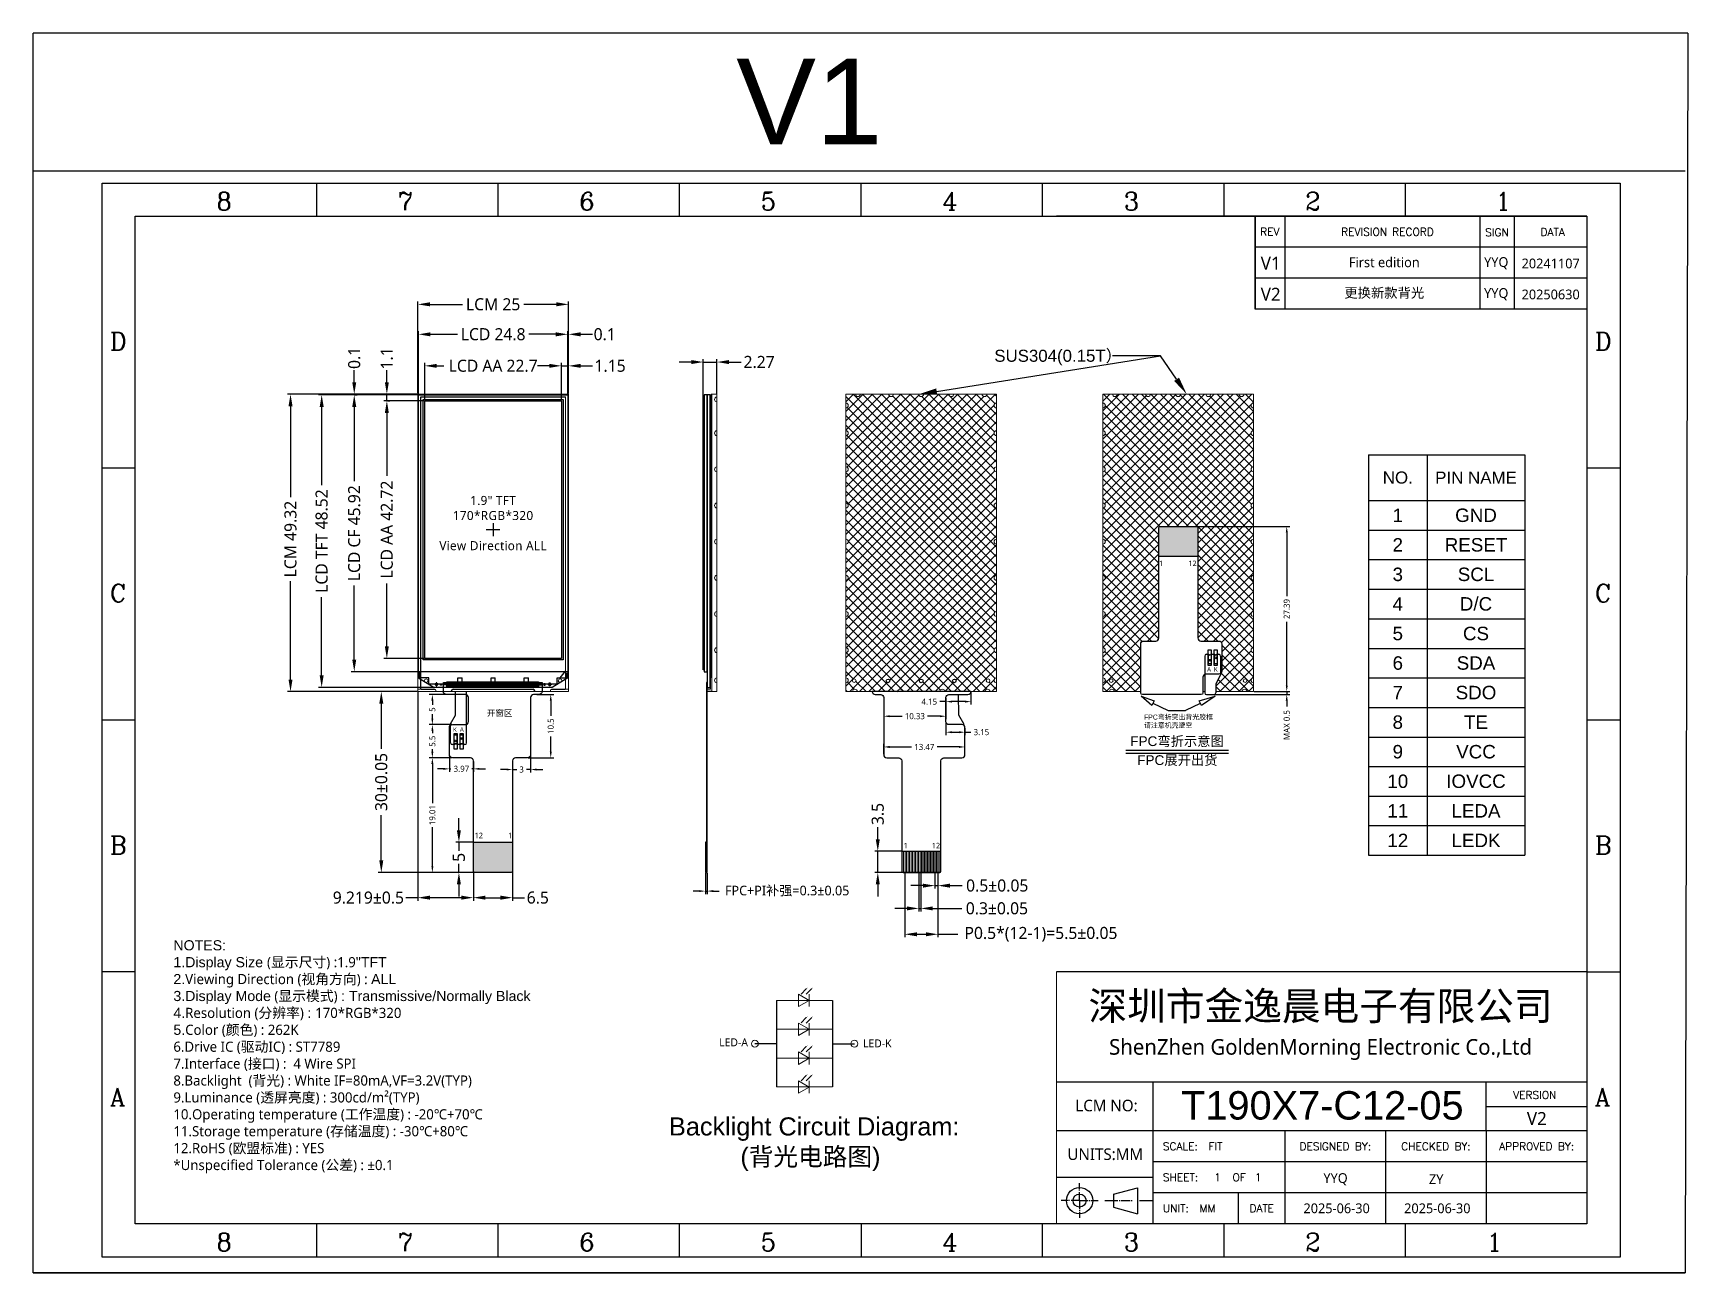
# Model space of a CAD drawing. Header units: millimetres. Extents: x -137 to 1106, y 1691 to 1989.
# Drawn here: x 831.6 to 1106.2, y 1783.8 to 1989.4 of the extents above.
import ezdxf
from ezdxf import colors
from ezdxf.entities.mleader import LeaderData, LeaderLine
from ezdxf.enums import TextEntityAlignment as Align
from ezdxf.math import Vec2, Vec3

# ---------------------------------------------------------------- set-up
doc = ezdxf.new("R2010")
doc.units = ezdxf.units.MM
for name, color, linetype in [('1-标准图框', 40, 'Continuous'), ('2-BL', 3, 'Continuous'), ('2-BL-FPC', 2, 'Continuous'), ('3-LCD', 4, 'Continuous'), ('3-LCD-FPC', 40, 'Continuous'), ('5-PIN文字', 7, 'Continuous'), ('6-标注', 255, 'Continuous')]:
    doc.layers.add(name, color=color, linetype=linetype)
doc.styles.add('PIN文字1', font='', dxfattribs={"height": 4})
doc.styles.add('ROMANC', font='romanc.shx', dxfattribs={"bigfont": 'gbcbig.shx'})
doc.styles.add('ROMANS', font='romans.shx', dxfattribs={"width": 0.8})
doc.styles.get("Standard").update_dxf_attribs({"font": 'arial.ttf'})
doc.styles.add('ZY样式1', font='')
doc.styles.add('宋体', font='')
doc.styles.get('PIN文字1').set_extended_font_data('Microsoft YaHei')
doc.styles.get('ZY样式1').set_extended_font_data('Microsoft YaHei')
doc.styles.get('宋体').set_extended_font_data('Microsoft YaHei')
doc.dimstyles.new('ZY-G1-0.05', dxfattribs={"dimtxt": 1, "dimasz": 1, "dimexe": 0.5, "dimexo": 0.1, "dimgap": 0.5, "dimtad": 0, "dimdsep": 46, "dimtxsty": '宋体', "dimcen": 2, "dimclrd": 7, "dimclre": 7, "dimclrt": 7, "dimadec": 0, "dimazin": 2, "dimtol": 1, "dimtp": 0.05, "dimtm": 0.05, "dimtfac": 1, "dimtmove": 0, "dimatfit": 3, "dimfxl": 1, "dimtolj": 1, "dimarcsym": 0})
doc.dimstyles.new('ZY-G1-0.1默认', dxfattribs={"dimtxt": 1, "dimasz": 1, "dimexe": 0.5, "dimexo": 0.1, "dimgap": 0.5, "dimtad": 0, "dimdsep": 46, "dimtxsty": '宋体', "dimcen": 2, "dimclrd": 7, "dimclre": 7, "dimclrt": 7, "dimadec": 0, "dimazin": 2, "dimtp": 0.1, "dimtm": 0.1, "dimtfac": 1, "dimtmove": 0, "dimatfit": 3, "dimfxl": 1, "dimtolj": 1, "dimarcsym": 0})
doc.dimstyles.new('ZY-G2-0.05', dxfattribs={"dimtxt": 2, "dimasz": 2, "dimexe": 0.5, "dimexo": 0.1, "dimgap": 0.5, "dimtad": 0, "dimdsep": 46, "dimtxsty": '宋体', "dimcen": 2, "dimclrd": 7, "dimclre": 7, "dimclrt": 7, "dimadec": 0, "dimazin": 2, "dimtol": 1, "dimtp": 0.05, "dimtm": 0.05, "dimtfac": 1, "dimtmove": 0, "dimatfit": 3, "dimfxl": 1, "dimtolj": 1, "dimarcsym": 0})
doc.dimstyles.new('ZY-G2-0.1默认', dxfattribs={"dimtxt": 2, "dimasz": 2, "dimexe": 0.5, "dimexo": 0.1, "dimgap": 0.5, "dimtad": 0, "dimdec": 3, "dimdsep": 46, "dimtxsty": '宋体', "dimcen": 2, "dimclrd": 7, "dimclre": 7, "dimclrt": 7, "dimadec": 0, "dimazin": 2, "dimtp": 0.1, "dimtm": 0.1, "dimtfac": 1, "dimtdec": 3, "dimtmove": 0, "dimatfit": 3, "dimfxl": 1, "dimtolj": 1, "dimarcsym": 0})
doc.dimstyles.new('ZY-G2-0.5', dxfattribs={"dimtxt": 2, "dimasz": 2, "dimexe": 0.5, "dimexo": 0.1, "dimgap": 0.1, "dimtad": 0, "dimdec": 3, "dimdsep": 46, "dimtxsty": '宋体', "dimcen": 2, "dimclrd": 7, "dimclre": 7, "dimclrt": 7, "dimadec": 0, "dimazin": 2, "dimtol": 1, "dimtp": 0.5, "dimtm": 0.5, "dimtfac": 1, "dimtdec": 3, "dimtmove": 0, "dimatfit": 3, "dimfxl": 1, "dimtolj": 1, "dimarcsym": 0})

msp = doc.modelspace()

# ---------------------------------------------------------------- texts
at = {"color": 40, "style": 'PIN文字1'}
for s, width, gutter_width, insert, char_height, attachment_point in [('1', 0.102934, 4.5153, (1019.1193, 1901.0222), 0.9031, 9), ('12', 0.102934, 4.5153, (1024.6729, 1901.0222), 0.90306, 9), ('开窗区', 4.919733, 20, (906.902, 1877.1343), 1, 1), ('12', 0.102934, 4.5153, (904.8545, 1856.7926), 0.90306, 1), ('1', 0.102934, 4.5153, (910.4081, 1856.7926), 0.9031, 1), ('1', 0.102934, 4.5153, (976.0458, 1855.1146), 0.9031, 1), ('12', 0.102934, 4.5153, (980.7306, 1855.1146), 0.90306, 1)]:
    msp.add_mtext_dynamic_manual_height_columns(s, width=width, gutter_width=gutter_width, heights=[0], dxfattribs=dict(at, insert=insert, char_height=char_height, attachment_point=attachment_point))
at = {"layer": '1-标准图框', "color": 7, "style": 'ROMANC'}
for s, p in [('8', (861.9954, 1960.0528)), ('7', (892.1124, 1960.0528)), ('6', (922.2293, 1960.0528)), ('5', (952.3462, 1960.0528)), ('4', (982.4632, 1960.0528)), ('3', (1012.5801, 1960.0528)), ('2', (1042.697, 1960.0528)), ('1', (1074.2569, 1960.0528)), ('D', (844.3188, 1936.8179)), ('D', (1090.7687, 1936.8165)), ('C', (844.3188, 1895.036)), ('C', (1090.7687, 1895.0346)), ('B', (844.3188, 1853.254)), ('B', (1090.7687, 1853.2526)), ('A', (844.3188, 1811.4721)), ('A', (1090.7687, 1811.4721)), ('8', (861.9954, 1787.4106)), ('7', (892.1124, 1787.4106)), ('6', (922.2293, 1787.4106)), ('5', (952.3462, 1787.4106)), ('4', (982.4632, 1787.4106)), ('3', (1012.5801, 1787.4106)), ('2', (1042.697, 1787.4106)), ('1', (1072.814, 1787.4106))]:
    msp.add_text(s, height=2.9693, dxfattribs=at).set_placement(p)
at = {"layer": '1-标准图框', "color": 7, "lineweight": -3, "style": 'ROMANS'}
for s, height, p in [('REV', 1.28536, (1036.8416, 1956.5042)), ('REVISION RECORD', 1.285359, (1056.3511, 1956.4658)), ('SIGN', 1.28536, (1074.5332, 1956.384)), ('DATA', 1.28536, (1083.7536, 1956.4285)), ('DESIGNED BY:', 1.285359, (1047.6816, 1804.7719)), ('CHECKED BY:', 1.285359, (1064.3912, 1804.7719)), ('APPROVED BY:', 1.285359, (1081.1009, 1804.7719)), ('OF', 1.28536, (1031.7223, 1799.6305)), ('DATE', 1.28536, (1035.4707, 1794.4891))]:
    msp.add_text(s, height=height, dxfattribs=at).set_placement(p, align=Align.MIDDLE_CENTER)
for s, height, p in [('VERSION', 1.28536, (1077.2063, 1813.2834)), ('SCALE:  FIT', 1.285359, (1019.0875, 1804.7719)), ('SHEET:', 1.28536, (1019.0875, 1799.6305)), ('UNIT:  MM', 1.28536, (1019.0875, 1794.4891))]:
    msp.add_text(s, height=height, dxfattribs=at).set_placement(p, align=Align.MIDDLE_LEFT)
at = {"layer": '1-标准图框', "color": 7}
for s, insert, char_height, width, attachment_point, style in [('V1', (1035.3179, 1952.3289), 2.15969, 9.21863, 1, 'PIN文字1'), ('V2', (1035.3179, 1947.1874), 2.15969, 9.21863, 1, 'PIN文字1'), ('{\\fArial|b0|i0|c0|p34;\\C0;NOTES:\\P1.Display\\fArial|b0|i0|c134|p34; \\fArial|b0|i0|c0|p34;Size \\fMicrosoft YaHei|b0|i0|c134|p34;(显示尺寸) :1.9\\fArial|b0|i0|c0|p34;"TFT\\P2.\\fMicrosoft YaHei|b0|i0|c134|p34;Viewing Direction (视角方向) : \\fArial|b0|i0|c0|p34;\\C7;ALL\\P3.Display Mode\\fMicrosoft YaHei|b0|i0|c134|p34;\\C0; (显示模式) \\fArial|b0|i0|c0|p34;\\C7;: Transmissive\\C0;/Normally\\fArial|b0|i0|c134|p34; \\fArial|b0|i0|c0|p34;Black\\C7;\\P4.\\fMicrosoft YaHei|b0|i0|c134|p34;\\C0;Resolution (分辨率) \\fArial|b0|i0|c0|p34;\\C7;: \\fMicrosoft YaHei|b0|i0|c134|p34;\\C0;170*RGB*320\\P\\fArial|b0|i0|c0|p34;\\C7;5.\\fMicrosoft YaHei|b0|i0|c134|p34;\\C0;Color (颜色) : 262K\\P6.Drive IC (驱动IC) : ST7789\\P7.Interface (接口) :  4 Wire SPI\\P\\fMicrosoft JhengHei|b0|i0|c134|p34;8.Backlight \\fMicrosoft YaHei|b0|i0|c134|p34; (背光) : White IF=80mA,VF=3.2V(TYP)\\P9.Luminance (透屏亮度) : 300cd/m²(TYP)\\P10.Operating temperature (工作温度) : -20℃+70℃\\P11.Storage temperature (存储温度) : -30℃+80℃\\P12.RoHS (欧盟标准) : YES\\P*Unspecified Tolerance (公差) : %%P0.1}', (854.8515, 1838.9649), 1.6819256, 70.86806, 1, 'ZY样式1'), ('\\pt184.7;深圳市金逸晨电子有限公司\\P{\\H0.5508x;ShenZhen GoldenMorning Electronic Co.,Ltd}', (1045.2361, 1824.7531), 4.704948, 85.697275, 5, '宋体'), ('LCM NO:', (1004.5383, 1812.5039), 1.92245, 14.823378, 1, '宋体'), ('V2', (1079.4813, 1810.4636), 2.15969, 9.21863, 1, 'PIN文字1'), ('UNITS:MM', (1003.2258, 1804.4311), 1.92245, 14.823378, 1, '宋体')]:
    msp.add_mtext(s, dxfattribs=dict(at, insert=insert, char_height=char_height, width=width, attachment_point=attachment_point, style=style))
at = {"layer": '1-标准图框', "color": 4, "attachment_point": 5, "style": 'PIN文字1'}
for s, insert, char_height, width in [('{\\C7;First edition}', (1055.8137, 1951.4037), 1.619767, 15.465317), ('{\\C7;YYQ}', (1074.3919, 1951.2632), 1.61977, 2.809007), ('{\\C7;20241107}', (1083.4289, 1951.2097), 1.619767, 15.465317), ('{\\C7;更换新款背光}', (1055.8137, 1946.2623), 1.619767, 15.465317), ('{\\C7;YYQ}', (1074.3919, 1946.1218), 1.61977, 2.809007), ('{\\C7;20250630}', (1083.4289, 1946.0683), 1.619767, 15.465317), ('{\\C7;YYQ}', (1047.7197, 1799.3174), 1.61977, 15.465317), ('{\\C7;ZY}', (1064.4293, 1799.3174), 1.61977, 15.465317), ('{\\C7;2025-06-30}', (1047.908, 1794.4833), 1.619767, 15.465317), ('{\\C7;2025-06-30}', (1064.6177, 1794.4833), 1.619767, 15.465317)]:
    msp.add_mtext(s, dxfattribs=dict(at, insert=insert, char_height=char_height, width=width))
at = {"layer": '1-标准图框', "color": 4, "insert": (1045.5382, 1811.5365), "char_height": 4.716005, "width": 83.670327, "attachment_point": 5, "line_spacing_factor": 0.7, "style": 'PIN文字1'}
msp.add_mtext('{\\fArial|b0|i0|c0|p34;\\C7;T190X7-C12-05}', dxfattribs=at)
at = {"layer": '1-标准图框', "color": 7, "lineweight": -3, "style": 'ROMANS'}
for p in [(1028.1464, 1799.6305), (1034.9118, 1799.6305)]:
    msp.add_attdef('1', text='1', height=1.2854, dxfattribs=at).set_placement(p, align=Align.MIDDLE)
at = {"layer": '2-BL', "color": 4, "style": '宋体'}
for s, p in [('LED-A', (945.4349, 1821.3648)), ('LED-K', (969.3067, 1821.188))]:
    msp.add_text(s, height=1.32156, dxfattribs=at).set_placement(p)
at = {"layer": '2-BL-FPC', "color": 7, "style": '宋体'}
for s, p in [('A', (1026.4141, 1883.5225)), ('K', (1027.5384, 1883.5263)), ('K', (901.2618, 1873.5385)), ('A', (902.4161, 1873.5423))]:
    msp.add_text(s, height=0.75, dxfattribs=at).set_placement(p)
at = {"layer": '3-LCD', "color": 1, "insert": (907.9166, 1908.1504), "char_height": 1.5, "width": 32.743877, "attachment_point": 5}
msp.add_mtext('{\\f@Microsoft YaHei|b0|i0|c0|p34;\\T1.05;\\C7;1.\\f@Microsoft YaHei|b0|i0|c134|p34;9" \\f@Microsoft YaHei|b0|i0|c0|p34;TFT\\P\\f@Microsoft YaHei|b0|i0|c134|p34;170\\f@Microsoft YaHei|b0|i0|c0|p34;*RGB*\\f@Microsoft YaHei|b0|i0|c134|p34;320\\P\\PView Direction ALL}', dxfattribs=at)
at = {"layer": '5-PIN文字', "insert": (948.2501, 1985.2203), "char_height": 14.22623, "attachment_point": 1}
msp.add_mtext_dynamic_manual_height_columns('V1', width=35.762575, gutter_width=71.1312, heights=[0], dxfattribs=at)
at = {"layer": '6-标注', "attachment_point": 1}
for s, width, gutter_width, insert, char_height in [('FPC{\\fSimSun|b0|i0|c134|p54;弯折突出背光胶框}\\P{\\fSimSun|b0|i0|c134|p54;请注意机壳避空}', 14.283787, 4.0892, (1015.946, 1876.3883), 0.817841), ('FPC{\\fSimSun|b0|i0|c134|p54;弯折示意图}', 20.458986, 8.0772, (1013.6488, 1872.7849), 1.61544), ('FPC{\\fSimSun|b0|i0|c134|p54;展开出货}', 20.458986, 8.0772, (1014.8029, 1869.644), 1.61544)]:
    msp.add_mtext_dynamic_manual_height_columns(s, width=width, gutter_width=gutter_width, heights=[0], dxfattribs=dict(at, insert=insert, char_height=char_height))
at = {"layer": '6-标注', "color": 0, "insert": (928.6696, 1809.5763), "char_height": 3, "attachment_point": 1}
msp.add_mtext_dynamic_manual_height_columns('\\pi8.43475;Backlight Circuit Diagram:\\P\\pi20.28421;({\\fSimSun|b0|i0|c134|p2;背光电路图})', width=64.407017, gutter_width=19.7558, heights=[0], dxfattribs=at)

# ---------------------------------------------------------------- blocks, each defined once
blk = doc.blocks.new('*T234')
at = {"color": 0, "linetype": 'ByBlock', "lineweight": -2, "transparency": 16777216}
for p, q in [((0, 0), (25.95, 0)), ((0, 0), (0, -66.44)), ((9.72, 0), (9.72, -66.44)), ((25.95, 0), (25.95, -66.44)), ((0, -7.61), (25.95, -7.61)), ((0, -12.51), (25.95, -12.51)), ((0, -17.41), (25.95, -17.41)), ((0, -22.31), (25.95, -22.31)), ((0, -27.22), (25.95, -27.22)), ((0, -32.12), (25.95, -32.12)), ((0, -37.02), (25.95, -37.02)), ((0, -41.92), (25.95, -41.92)), ((0, -46.83), (25.95, -46.83)), ((0, -51.73), (25.95, -51.73)), ((0, -56.63), (25.95, -56.63)), ((0, -61.53), (25.95, -61.53)), ((0, -66.44), (25.95, -66.44))]:
    blk.add_line(p, q, dxfattribs=at)
at = {"color": 0, "transparency": 16777216, "attachment_point": 5}
for s, insert, char_height, width in [('NO.', (4.86, -3.8), 2.008, 8.1356), ('PIN NAME', (17.84, -3.8), 2.008, 14.6595), ('1', (4.86, -10.06), 2.23, 8.1356), ('GND', (17.84, -10.06), 2.231, 14.6595), ('2', (4.86, -14.96), 2.23, 8.1356), ('RESET', (17.84, -14.96), 2.231, 14.6595), ('3', (4.86, -19.86), 2.23, 8.1356), ('SCL', (17.84, -19.86), 2.231, 14.6595), ('4', (4.86, -24.76), 2.23, 8.1356), ('D/C', (17.84, -24.76), 2.231, 14.6595), ('5', (4.86, -29.67), 2.23, 8.1356), ('CS', (17.84, -29.67), 2.231, 14.6595), ('6', (4.86, -34.57), 2.23, 8.1356), ('SDA', (17.84, -34.57), 2.231, 14.6595), ('7', (4.86, -39.47), 2.23, 8.1356), ('SDO', (17.84, -39.47), 2.231, 14.6595), ('8', (4.86, -44.37), 2.23, 8.1356), ('TE', (17.84, -44.37), 2.231, 14.6595), ('9', (4.86, -49.28), 2.23, 8.1356), ('VCC', (17.84, -49.28), 2.231, 14.6595), ('10', (4.86, -54.18), 2.231, 8.1356), ('IOVCC', (17.84, -54.18), 2.231, 14.6595), ('11', (4.86, -59.08), 2.231, 8.1356), ('LEDA', (17.84, -59.08), 2.231, 14.6595), ('12', (4.86, -63.98), 2.231, 8.1356), ('LEDK', (17.84, -63.98), 2.231, 14.6595)]:
    blk.add_mtext(s, dxfattribs=dict(at, insert=insert, char_height=char_height, width=width))
blk = doc.blocks.new('*D420')
at = {"color": 7, "lineweight": -2, "transparency": 16777216}
for p, q in [((983.07, 1878.54), (982.07, 1878.54)), ((983.07, 1879.12), (983.07, 1878.04)), ((986.22, 1878.54), (984.07, 1878.54)), ((987.22, 1880.11), (987.22, 1878.04))]:
    blk.add_line(p, q, dxfattribs=at)
at = {"color": 7, "transparency": 16777216}
for points in [[(984.07, 1878.71), (984.07, 1878.38), (983.07, 1878.54)], [(986.22, 1878.71), (986.22, 1878.38), (987.22, 1878.54)]]:
    blk.add_solid(points, dxfattribs=at)
at = {"layer": 'Defpoints', "color": 0, "transparency": 16777216}
for p in [(983.07, 1879.22), (987.22, 1880.21), (987.22, 1878.54)]:
    blk.add_point(p, dxfattribs=at)
at = {"color": 7, "transparency": 16777216, "insert": (980.3, 1878.54), "char_height": 1, "attachment_point": 5, "style": '宋体'}
blk.add_mtext('\\A1;4.15', dxfattribs=at)
blk = doc.blocks.new('*D412')
at = {"color": 7, "lineweight": -2, "transparency": 16777216}
for p, q in [((983.07, 1875.12), (983.07, 1872.97)), ((984.07, 1873.47), (985.22, 1873.47)), ((986.22, 1874.12), (986.22, 1872.97)), ((986.22, 1873.47), (987.22, 1873.47))]:
    blk.add_line(p, q, dxfattribs=at)
at = {"color": 7, "transparency": 16777216}
for points in [[(984.07, 1873.63), (984.07, 1873.3), (983.07, 1873.47)], [(985.22, 1873.63), (985.22, 1873.3), (986.22, 1873.47)]]:
    blk.add_solid(points, dxfattribs=at)
at = {"layer": 'Defpoints', "color": 0, "transparency": 16777216}
for p in [(983.07, 1875.22), (986.22, 1874.22), (986.22, 1873.47)]:
    blk.add_point(p, dxfattribs=at)
at = {"color": 7, "transparency": 16777216, "insert": (988.95, 1873.47), "char_height": 1, "attachment_point": 5, "style": '宋体'}
blk.add_mtext('\\A1;3.15', dxfattribs=at)
blk = doc.blocks.new('*D413')
at = {"color": 7, "lineweight": -2, "transparency": 16777216}
for p, q in [((972.74, 1879.12), (972.74, 1875.62)), ((983.07, 1879.12), (983.07, 1875.62)), ((973.74, 1876.12), (975.82, 1876.12)), ((982.07, 1876.12), (980, 1876.12))]:
    blk.add_line(p, q, dxfattribs=at)
at = {"color": 7, "transparency": 16777216}
for points in [[(973.74, 1876.28), (973.74, 1875.95), (972.74, 1876.12)], [(982.07, 1876.28), (982.07, 1875.95), (983.07, 1876.12)]]:
    blk.add_solid(points, dxfattribs=at)
at = {"layer": 'Defpoints', "color": 0, "transparency": 16777216}
for p in [(972.74, 1879.22), (983.07, 1879.22), (983.07, 1876.12)]:
    blk.add_point(p, dxfattribs=at)
at = {"color": 7, "transparency": 16777216, "insert": (977.91, 1876.12), "char_height": 1, "attachment_point": 5, "style": '宋体'}
blk.add_mtext('\\A1;10.33', dxfattribs=at)
blk = doc.blocks.new('*D399')
at = {"layer": '6-标注', "color": 7, "lineweight": -2, "transparency": 16777216}
for p, q in [((895.42, 1929.63), (895.42, 1944.94)), ((897.42, 1944.44), (902.84, 1944.44)), ((918.42, 1944.44), (912.99, 1944.44)), ((920.42, 1929.63), (920.42, 1944.94))]:
    blk.add_line(p, q, dxfattribs=at)
at = {"layer": '6-标注', "color": 7, "transparency": 16777216}
for points in [[(897.42, 1944.78), (897.42, 1944.11), (895.42, 1944.44)], [(918.42, 1944.78), (918.42, 1944.11), (920.42, 1944.44)]]:
    blk.add_solid(points, dxfattribs=at)
at = {"layer": 'Defpoints', "color": 0, "transparency": 16777216}
for p in [(920.42, 1944.44), (895.42, 1929.53), (920.42, 1929.53)]:
    blk.add_point(p, dxfattribs=at)
at = {"layer": '6-标注', "color": 7, "transparency": 16777216, "insert": (907.92, 1944.44), "char_height": 2, "attachment_point": 5, "style": '宋体'}
blk.add_mtext('\\A1;LCM 25', dxfattribs=at)
blk = doc.blocks.new('*D414')
at = {"layer": '6-标注', "color": 7, "lineweight": -2, "transparency": 16777216}
for p, q in [((895.52, 1929.53), (895.52, 1939.97)), ((897.52, 1939.47), (902, 1939.47)), ((918.32, 1939.47), (913.83, 1939.47)), ((920.32, 1929.53), (920.32, 1939.97))]:
    blk.add_line(p, q, dxfattribs=at)
at = {"layer": '6-标注', "color": 7, "transparency": 16777216}
for points in [[(897.52, 1939.8), (897.52, 1939.13), (895.52, 1939.47)], [(918.32, 1939.8), (918.32, 1939.13), (920.32, 1939.47)]]:
    blk.add_solid(points, dxfattribs=at)
at = {"layer": 'Defpoints', "color": 0, "transparency": 16777216}
for p in [(920.32, 1939.47), (895.52, 1929.43), (920.32, 1929.43)]:
    blk.add_point(p, dxfattribs=at)
at = {"layer": '6-标注', "color": 7, "transparency": 16777216, "insert": (907.92, 1939.47), "char_height": 2, "attachment_point": 5, "style": '宋体'}
blk.add_mtext('\\A1;LCD 24.8', dxfattribs=at)
blk = doc.blocks.new('*D415')
at = {"layer": '6-标注', "color": 7, "lineweight": -2, "transparency": 16777216}
for p, q in [((896.57, 1928.53), (896.57, 1934.74)), ((898.57, 1934.24), (899.76, 1934.24)), ((917.26, 1934.24), (916.08, 1934.24)), ((919.26, 1928.53), (919.26, 1934.74))]:
    blk.add_line(p, q, dxfattribs=at)
at = {"layer": '6-标注', "color": 7, "transparency": 16777216}
for points in [[(898.57, 1934.57), (898.57, 1933.91), (896.57, 1934.24)], [(917.26, 1934.57), (917.26, 1933.91), (919.26, 1934.24)]]:
    blk.add_solid(points, dxfattribs=at)
at = {"layer": 'Defpoints', "color": 0, "transparency": 16777216}
for p in [(919.26, 1934.24), (896.57, 1928.43), (919.26, 1928.43)]:
    blk.add_point(p, dxfattribs=at)
at = {"layer": '6-标注', "color": 7, "transparency": 16777216, "insert": (907.92, 1934.24), "char_height": 2, "attachment_point": 5, "style": '宋体'}
blk.add_mtext('\\A1;LCD AA 22.7', dxfattribs=at)
blk = doc.blocks.new('*D400')
at = {"layer": '6-标注', "color": 7, "lineweight": -2, "transparency": 16777216}
for p, q in [((895.32, 1929.53), (873.79, 1929.53)), ((874.29, 1927.53), (874.29, 1912.47)), ((874.29, 1882.21), (874.29, 1898.53)), ((895.32, 1880.21), (873.79, 1880.21))]:
    blk.add_line(p, q, dxfattribs=at)
at = {"layer": '6-标注', "color": 7, "transparency": 16777216}
for points in [[(873.96, 1927.53), (874.63, 1927.53), (874.29, 1929.53)], [(873.96, 1882.21), (874.63, 1882.21), (874.29, 1880.21)]]:
    blk.add_solid(points, dxfattribs=at)
at = {"layer": 'Defpoints', "color": 0, "transparency": 16777216}
for p in [(895.42, 1929.53), (874.29, 1880.21), (895.42, 1880.21)]:
    blk.add_point(p, dxfattribs=at)
at = {"layer": '6-标注', "color": 7, "transparency": 16777216, "insert": (874.29, 1905.5), "char_height": 2, "attachment_point": 5, "rotation": 90, "style": '宋体'}
blk.add_mtext('\\A1;LCM 49.32', dxfattribs=at)
blk = doc.blocks.new('*D416')
at = {"layer": '6-标注', "color": 7, "lineweight": -2, "transparency": 16777216}
for p, q in [((895.42, 1929.43), (878.96, 1929.43)), ((879.46, 1927.43), (879.46, 1914.46)), ((879.46, 1882.91), (879.46, 1895.88)), ((898.02, 1880.91), (878.96, 1880.91))]:
    blk.add_line(p, q, dxfattribs=at)
at = {"layer": '6-标注', "color": 7, "transparency": 16777216}
for points in [[(879.13, 1927.43), (879.8, 1927.43), (879.46, 1929.43)], [(879.13, 1882.91), (879.8, 1882.91), (879.46, 1880.91)]]:
    blk.add_solid(points, dxfattribs=at)
at = {"layer": 'Defpoints', "color": 0, "transparency": 16777216}
for p in [(895.52, 1929.43), (879.46, 1880.91), (898.12, 1880.91)]:
    blk.add_point(p, dxfattribs=at)
at = {"layer": '6-标注', "color": 7, "transparency": 16777216, "insert": (879.46, 1905.17), "char_height": 2, "attachment_point": 5, "rotation": 90, "style": '宋体'}
blk.add_mtext('\\A1;LCD TFT 48.52', dxfattribs=at)
blk = doc.blocks.new('*D417')
at = {"layer": '6-标注', "color": 7, "lineweight": -2, "transparency": 16777216}
for p, q in [((896.47, 1928.43), (889.78, 1928.43)), ((890.28, 1926.43), (890.28, 1916)), ((890.28, 1887.71), (890.28, 1898.14)), ((896.47, 1885.71), (889.78, 1885.71))]:
    blk.add_line(p, q, dxfattribs=at)
at = {"layer": '6-标注', "color": 7, "transparency": 16777216}
for points in [[(889.95, 1926.43), (890.61, 1926.43), (890.28, 1928.43)], [(889.95, 1887.71), (890.61, 1887.71), (890.28, 1885.71)]]:
    blk.add_solid(points, dxfattribs=at)
at = {"layer": 'Defpoints', "color": 0, "transparency": 16777216}
for p in [(896.57, 1928.43), (890.28, 1885.71), (896.57, 1885.71)]:
    blk.add_point(p, dxfattribs=at)
at = {"layer": '6-标注', "color": 7, "transparency": 16777216, "insert": (890.28, 1907.07), "char_height": 2, "attachment_point": 5, "rotation": 90, "style": '宋体'}
blk.add_mtext('\\A1;LCD AA 42.72', dxfattribs=at)
blk = doc.blocks.new('*D418')
at = {"layer": '6-标注', "color": 7, "lineweight": -2, "transparency": 16777216}
for p, q in [((895.42, 1929.43), (884.37, 1929.43)), ((884.87, 1927.43), (884.87, 1915.13)), ((884.87, 1885.51), (884.87, 1897.81)), ((895.42, 1883.51), (884.37, 1883.51))]:
    blk.add_line(p, q, dxfattribs=at)
at = {"layer": '6-标注', "color": 7, "transparency": 16777216}
for points in [[(884.54, 1927.43), (885.2, 1927.43), (884.87, 1929.43)], [(884.54, 1885.51), (885.2, 1885.51), (884.87, 1883.51)]]:
    blk.add_solid(points, dxfattribs=at)
at = {"layer": 'Defpoints', "color": 0, "transparency": 16777216}
for p in [(884.87, 1929.43), (895.52, 1929.43), (895.52, 1883.51)]:
    blk.add_point(p, dxfattribs=at)
at = {"layer": '6-标注', "color": 7, "transparency": 16777216, "insert": (884.87, 1906.47), "char_height": 2, "attachment_point": 5, "rotation": 90, "style": '宋体'}
blk.add_mtext('\\A1;LCD CF 45.92', dxfattribs=at)
blk = doc.blocks.new('*D388')
at = {"color": 7, "lineweight": -2, "transparency": 16777216}
for p, q in [((890.28, 1931.53), (890.28, 1933.53)), ((890.28, 1928.43), (890.28, 1929.53)), ((890.38, 1929.53), (890.78, 1929.53)), ((890.38, 1928.43), (890.78, 1928.43)), ((890.28, 1926.43), (890.28, 1924.43))]:
    blk.add_line(p, q, dxfattribs=at)
at = {"color": 7, "transparency": 16777216}
for points in [[(889.95, 1931.53), (890.61, 1931.53), (890.28, 1929.53)], [(889.95, 1926.43), (890.61, 1926.43), (890.28, 1928.43)]]:
    blk.add_solid(points, dxfattribs=at)
at = {"layer": 'Defpoints', "color": 0, "transparency": 16777216}
for p in [(890.28, 1929.53), (890.28, 1929.53), (890.28, 1928.43)]:
    blk.add_point(p, dxfattribs=at)
at = {"color": 7, "transparency": 16777216, "insert": (890.28, 1935.48), "char_height": 2, "attachment_point": 5, "rotation": 90, "style": '宋体'}
blk.add_mtext('\\A1;1.1', dxfattribs=at)
blk = doc.blocks.new('*D389')
at = {"color": 7, "lineweight": -2, "transparency": 16777216}
for p, q in [((884.87, 1931.53), (884.87, 1933.53)), ((884.87, 1929.43), (884.87, 1929.53)), ((884.97, 1929.53), (885.37, 1929.53)), ((884.97, 1929.43), (885.37, 1929.43)), ((884.87, 1927.43), (884.87, 1925.43))]:
    blk.add_line(p, q, dxfattribs=at)
at = {"color": 7, "transparency": 16777216}
for points in [[(884.54, 1931.53), (885.2, 1931.53), (884.87, 1929.53)], [(884.54, 1927.43), (885.2, 1927.43), (884.87, 1929.43)]]:
    blk.add_solid(points, dxfattribs=at)
at = {"layer": 'Defpoints', "color": 0, "transparency": 16777216}
for p in [(884.87, 1929.53), (884.87, 1929.53), (884.87, 1929.43)]:
    blk.add_point(p, dxfattribs=at)
at = {"color": 7, "transparency": 16777216, "insert": (884.87, 1935.56), "char_height": 2, "attachment_point": 5, "rotation": 90, "style": '宋体'}
blk.add_mtext('\\A1;0.1', dxfattribs=at)
blk = doc.blocks.new('*D390')
at = {"color": 7, "lineweight": -2, "transparency": 16777216}
for p, q in [((917.26, 1934.24), (915.26, 1934.24)), ((919.26, 1934.34), (919.26, 1934.74)), ((919.26, 1934.24), (920.42, 1934.24)), ((920.42, 1934.34), (920.42, 1934.74)), ((922.42, 1934.24), (924.42, 1934.24))]:
    blk.add_line(p, q, dxfattribs=at)
at = {"color": 7, "transparency": 16777216}
for points in [[(917.26, 1934.57), (917.26, 1933.91), (919.26, 1934.24)], [(922.42, 1934.57), (922.42, 1933.91), (920.42, 1934.24)]]:
    blk.add_solid(points, dxfattribs=at)
at = {"layer": 'Defpoints', "color": 0, "transparency": 16777216}
for p in [(919.26, 1934.24), (920.42, 1934.24), (920.42, 1934.24)]:
    blk.add_point(p, dxfattribs=at)
at = {"color": 7, "transparency": 16777216, "insert": (927.33, 1934.24), "char_height": 2, "attachment_point": 5, "style": '宋体'}
blk.add_mtext('\\A1;1.15', dxfattribs=at)
blk = doc.blocks.new('*D391')
at = {"color": 7, "lineweight": -2, "transparency": 16777216}
for p, q in [((918.32, 1939.47), (916.32, 1939.47)), ((920.32, 1939.57), (920.32, 1939.97)), ((920.32, 1939.47), (920.42, 1939.47)), ((920.42, 1939.57), (920.42, 1939.97)), ((922.42, 1939.47), (924.42, 1939.47))]:
    blk.add_line(p, q, dxfattribs=at)
at = {"color": 7, "transparency": 16777216}
for points in [[(918.32, 1939.8), (918.32, 1939.13), (920.32, 1939.47)], [(922.42, 1939.8), (922.42, 1939.13), (920.42, 1939.47)]]:
    blk.add_solid(points, dxfattribs=at)
at = {"layer": 'Defpoints', "color": 0, "transparency": 16777216}
for p in [(920.32, 1939.47), (920.42, 1939.47), (920.42, 1939.47)]:
    blk.add_point(p, dxfattribs=at)
at = {"color": 7, "transparency": 16777216, "insert": (926.44, 1939.47), "char_height": 2, "attachment_point": 5, "style": '宋体'}
blk.add_mtext('\\A1;0.1', dxfattribs=at)
blk = doc.blocks.new('*D392')
at = {"color": 7, "lineweight": -2, "transparency": 16777216}
for p, q in [((895.32, 1880.21), (888.86, 1880.21)), ((889.36, 1878.21), (889.36, 1870.7)), ((889.36, 1852.21), (889.36, 1859.72)), ((904.74, 1850.21), (888.86, 1850.21))]:
    blk.add_line(p, q, dxfattribs=at)
at = {"color": 7, "transparency": 16777216}
for points in [[(889.02, 1878.21), (889.69, 1878.21), (889.36, 1880.21)], [(889.02, 1852.21), (889.69, 1852.21), (889.36, 1850.21)]]:
    blk.add_solid(points, dxfattribs=at)
at = {"layer": 'Defpoints', "color": 0, "transparency": 16777216}
for p in [(895.42, 1880.21), (889.36, 1850.21), (904.84, 1850.21)]:
    blk.add_point(p, dxfattribs=at)
at = {"color": 7, "transparency": 16777216, "insert": (889.36, 1865.21), "char_height": 2, "attachment_point": 5, "rotation": 90, "style": '宋体'}
blk.add_mtext('\\A1;30±0.05', dxfattribs=at)
blk = doc.blocks.new('*D401')
at = {"color": 7, "lineweight": -2, "transparency": 16777216}
for p, q in [((976.24, 1850.11), (976.24, 1839.45)), ((981.74, 1850.11), (981.74, 1839.45)), ((978.24, 1839.95), (979.74, 1839.95)), ((981.74, 1839.95), (985.03, 1839.95))]:
    blk.add_line(p, q, dxfattribs=at)
at = {"color": 7, "transparency": 16777216}
for points in [[(978.24, 1840.28), (978.24, 1839.61), (976.24, 1839.95)], [(979.74, 1840.28), (979.74, 1839.61), (981.74, 1839.95)]]:
    blk.add_solid(points, dxfattribs=at)
at = {"layer": 'Defpoints', "color": 0, "transparency": 16777216}
for p in [(976.24, 1850.21), (981.74, 1850.21), (981.74, 1839.95)]:
    blk.add_point(p, dxfattribs=at)
at = {"color": 7, "transparency": 16777216, "insert": (998.84, 1839.95), "char_height": 2, "attachment_point": 5, "style": '宋体'}
blk.add_mtext('\\A1;P0.5*(12-1)=5.5±0.05', dxfattribs=at)
blk = doc.blocks.new('*D402')
at = {"color": 7, "lineweight": -2, "transparency": 16777216}
for p, q in [((981.24, 1850.11), (981.24, 1847.52)), ((981.74, 1850.11), (981.74, 1847.52)), ((979.24, 1848.02), (977.24, 1848.02)), ((981.24, 1848.02), (981.74, 1848.02)), ((983.74, 1848.02), (985.74, 1848.02))]:
    blk.add_line(p, q, dxfattribs=at)
at = {"color": 7, "transparency": 16777216}
for points in [[(979.24, 1848.35), (979.24, 1847.68), (981.24, 1848.02)], [(983.74, 1848.35), (983.74, 1847.68), (981.74, 1848.02)]]:
    blk.add_solid(points, dxfattribs=at)
at = {"layer": 'Defpoints', "color": 0, "transparency": 16777216}
for p in [(981.24, 1850.21), (981.74, 1850.21), (981.24, 1848.02)]:
    blk.add_point(p, dxfattribs=at)
at = {"color": 7, "transparency": 16777216, "insert": (991.58, 1848.02), "char_height": 2, "attachment_point": 5, "style": '宋体'}
blk.add_mtext('\\A1;0.5±0.05', dxfattribs=at)
blk = doc.blocks.new('*D393')
at = {"color": 7, "lineweight": -2, "transparency": 16777216}
for p, q in [((978.59, 1850.11), (978.59, 1843.74)), ((978.89, 1850.11), (978.89, 1843.74)), ((976.59, 1844.24), (974.59, 1844.24)), ((978.59, 1844.24), (978.89, 1844.24)), ((980.89, 1844.24), (985.69, 1844.24))]:
    blk.add_line(p, q, dxfattribs=at)
at = {"color": 7, "transparency": 16777216}
for points in [[(976.59, 1844.57), (976.59, 1843.91), (978.59, 1844.24)], [(980.89, 1844.57), (980.89, 1843.91), (978.89, 1844.24)]]:
    blk.add_solid(points, dxfattribs=at)
at = {"layer": 'Defpoints', "color": 0, "transparency": 16777216}
for p in [(978.59, 1850.21), (978.89, 1850.21), (978.89, 1844.24)]:
    blk.add_point(p, dxfattribs=at)
at = {"color": 7, "transparency": 16777216, "insert": (991.53, 1844.24), "char_height": 2, "attachment_point": 5, "style": '宋体'}
blk.add_mtext('\\A1;0.3±0.05', dxfattribs=at)
blk = doc.blocks.new('*D403')
at = {"color": 7, "lineweight": -2, "transparency": 16777216}
for p, q in [((943.14, 1850.11), (943.14, 1846.61)), ((943.44, 1850.11), (943.44, 1846.61)), ((942.14, 1847.11), (941.14, 1847.11)), ((943.14, 1847.11), (943.44, 1847.11)), ((944.44, 1847.11), (945.44, 1847.11))]:
    blk.add_line(p, q, dxfattribs=at)
at = {"color": 7, "transparency": 16777216}
for points in [[(942.14, 1847.28), (942.14, 1846.95), (943.14, 1847.11)], [(944.44, 1847.28), (944.44, 1846.95), (943.44, 1847.11)]]:
    blk.add_solid(points, dxfattribs=at)
at = {"layer": 'Defpoints', "color": 0, "transparency": 16777216}
for p in [(943.14, 1850.21), (943.44, 1850.21), (943.44, 1847.11)]:
    blk.add_point(p, dxfattribs=at)
at = {"color": 7, "transparency": 16777216, "insert": (956.72, 1847.11), "char_height": 1.6, "attachment_point": 5, "style": '宋体'}
blk.add_mtext('\\A1;FPC+PI补强=0.3±0.05', dxfattribs=at)
blk = doc.blocks.new('*D394')
at = {"color": 7, "lineweight": -2, "transparency": 16777216}
for p, q in [((971.76, 1855.71), (971.76, 1857.71)), ((975.84, 1853.71), (971.26, 1853.71)), ((971.76, 1850.21), (971.76, 1853.71)), ((975.84, 1850.21), (971.26, 1850.21)), ((971.76, 1848.21), (971.76, 1846.21))]:
    blk.add_line(p, q, dxfattribs=at)
at = {"color": 7, "transparency": 16777216}
for points in [[(971.42, 1855.71), (972.09, 1855.71), (971.76, 1853.71)], [(971.42, 1848.21), (972.09, 1848.21), (971.76, 1850.21)]]:
    blk.add_solid(points, dxfattribs=at)
at = {"layer": 'Defpoints', "color": 0, "transparency": 16777216}
for p in [(971.76, 1853.71), (975.94, 1853.71), (975.94, 1850.21)]:
    blk.add_point(p, dxfattribs=at)
at = {"color": 7, "transparency": 16777216, "insert": (971.76, 1859.9), "char_height": 2, "attachment_point": 5, "rotation": 90, "style": '宋体'}
blk.add_mtext('\\A1;3.5', dxfattribs=at)
blk = doc.blocks.new('*D395')
at = {"color": 7, "lineweight": -2, "transparency": 16777216}
for p, q in [((902.24, 1857.21), (902.24, 1859.21)), ((904.74, 1855.21), (901.74, 1855.21)), ((902.24, 1855.21), (902.24, 1853.78)), ((902.24, 1850.21), (902.24, 1851.65)), ((904.74, 1850.21), (901.74, 1850.21)), ((902.24, 1848.21), (902.24, 1846.21))]:
    blk.add_line(p, q, dxfattribs=at)
at = {"color": 7, "transparency": 16777216}
for points in [[(901.9, 1857.21), (902.57, 1857.21), (902.24, 1855.21)], [(901.9, 1848.21), (902.57, 1848.21), (902.24, 1850.21)]]:
    blk.add_solid(points, dxfattribs=at)
at = {"layer": 'Defpoints', "color": 0, "transparency": 16777216}
for p in [(902.24, 1855.21), (904.84, 1855.21), (904.84, 1850.21)]:
    blk.add_point(p, dxfattribs=at)
at = {"color": 7, "transparency": 16777216, "insert": (902.24, 1852.71), "char_height": 2, "attachment_point": 5, "rotation": 90, "style": '宋体'}
blk.add_mtext('\\A1;5', dxfattribs=at)
blk = doc.blocks.new('*D404')
at = {"color": 7, "lineweight": -2, "transparency": 16777216}
for p, q in [((895.42, 1880.11), (895.42, 1845.52)), ((904.64, 1850.31), (904.64, 1845.52)), ((895.42, 1846.02), (893.42, 1846.02)), ((902.64, 1846.02), (897.42, 1846.02))]:
    blk.add_line(p, q, dxfattribs=at)
at = {"color": 7, "transparency": 16777216}
for points in [[(897.42, 1846.36), (897.42, 1845.69), (895.42, 1846.02)], [(902.64, 1846.36), (902.64, 1845.69), (904.64, 1846.02)]]:
    blk.add_solid(points, dxfattribs=at)
at = {"layer": 'Defpoints', "color": 0, "transparency": 16777216}
for p in [(895.42, 1880.21), (904.64, 1850.41), (895.42, 1846.02)]:
    blk.add_point(p, dxfattribs=at)
at = {"color": 7, "transparency": 16777216, "insert": (887.21, 1846.02), "char_height": 2, "attachment_point": 5, "style": '宋体'}
blk.add_mtext('\\A1;9.219±0.5', dxfattribs=at)
blk = doc.blocks.new('*D405')
at = {"color": 7, "lineweight": -2, "transparency": 16777216}
for p, q in [((904.64, 1850.31), (904.64, 1845.52)), ((911.14, 1850.31), (911.14, 1845.52)), ((906.64, 1846.02), (909.14, 1846.02)), ((911.14, 1846.02), (913.14, 1846.02))]:
    blk.add_line(p, q, dxfattribs=at)
at = {"color": 7, "transparency": 16777216}
for points in [[(906.64, 1846.36), (906.64, 1845.69), (904.64, 1846.02)], [(909.14, 1846.36), (909.14, 1845.69), (911.14, 1846.02)]]:
    blk.add_solid(points, dxfattribs=at)
at = {"layer": 'Defpoints', "color": 0, "transparency": 16777216}
for p in [(904.64, 1850.41), (911.14, 1850.41), (911.14, 1846.02)]:
    blk.add_point(p, dxfattribs=at)
at = {"color": 7, "transparency": 16777216, "insert": (915.33, 1846.02), "char_height": 2, "attachment_point": 5, "style": '宋体'}
blk.add_mtext('\\A1;6.5', dxfattribs=at)
blk = doc.blocks.new('*D406')
at = {"color": 7, "lineweight": -2, "transparency": 16777216}
for p, q in [((901.06, 1874.72), (897.33, 1874.72)), ((897.83, 1873.72), (897.83, 1873.3)), ((897.83, 1870.22), (897.83, 1870.64)), ((901.06, 1869.22), (897.33, 1869.22))]:
    blk.add_line(p, q, dxfattribs=at)
at = {"color": 7, "transparency": 16777216}
for points in [[(897.67, 1873.72), (898, 1873.72), (897.83, 1874.72)], [(897.67, 1870.22), (898, 1870.22), (897.83, 1869.22)]]:
    blk.add_solid(points, dxfattribs=at)
at = {"layer": 'Defpoints', "color": 0, "transparency": 16777216}
for p in [(897.83, 1874.72), (901.16, 1874.72), (901.16, 1869.22)]:
    blk.add_point(p, dxfattribs=at)
at = {"color": 7, "transparency": 16777216, "insert": (897.83, 1871.97), "char_height": 1, "attachment_point": 5, "rotation": 90, "style": '宋体'}
blk.add_mtext('\\A1;5.5', dxfattribs=at)
blk = doc.blocks.new('*D396')
at = {"color": 7, "lineweight": -2, "transparency": 16777216}
for p, q in [((901.06, 1869.22), (897.33, 1869.22)), ((897.83, 1868.22), (897.83, 1861.72)), ((897.83, 1851.21), (897.83, 1857.72)), ((901.06, 1850.21), (897.33, 1850.21))]:
    blk.add_line(p, q, dxfattribs=at)
at = {"color": 7, "transparency": 16777216}
for points in [[(897.67, 1868.22), (898, 1868.22), (897.83, 1869.22)], [(897.67, 1851.21), (898, 1851.21), (897.83, 1850.21)]]:
    blk.add_solid(points, dxfattribs=at)
at = {"layer": 'Defpoints', "color": 0, "transparency": 16777216}
for p in [(901.16, 1869.22), (897.83, 1850.21), (901.16, 1850.21)]:
    blk.add_point(p, dxfattribs=at)
at = {"color": 7, "transparency": 16777216, "insert": (897.83, 1859.72), "char_height": 1, "attachment_point": 5, "rotation": 90, "style": '宋体'}
blk.add_mtext('\\A1;19.01', dxfattribs=at)
blk = doc.blocks.new('*D407')
at = {"color": 7, "lineweight": -2, "transparency": 16777216}
for p, q in [((901.06, 1879.72), (897.33, 1879.72)), ((897.83, 1878.72), (897.83, 1878)), ((897.83, 1875.72), (897.83, 1876.44)), ((901.06, 1874.72), (897.33, 1874.72))]:
    blk.add_line(p, q, dxfattribs=at)
at = {"color": 7, "transparency": 16777216}
for points in [[(897.67, 1878.72), (898, 1878.72), (897.83, 1879.72)], [(897.67, 1875.72), (898, 1875.72), (897.83, 1874.72)]]:
    blk.add_solid(points, dxfattribs=at)
at = {"layer": 'Defpoints', "color": 0, "transparency": 16777216}
for p in [(897.83, 1879.72), (901.16, 1879.72), (901.16, 1874.72)]:
    blk.add_point(p, dxfattribs=at)
at = {"color": 7, "transparency": 16777216, "insert": (897.83, 1877.22), "char_height": 1, "attachment_point": 5, "rotation": 90, "style": '宋体'}
blk.add_mtext('\\A1;5', dxfattribs=at)
blk = doc.blocks.new('*D408')
at = {"color": 7, "lineweight": -2, "transparency": 16777216}
for p, q in [((900.66, 1869.62), (900.66, 1866.89)), ((904.64, 1868.62), (904.64, 1866.89)), ((899.66, 1867.39), (898.66, 1867.39)), ((900.66, 1867.39), (900.91, 1867.39)), ((904.64, 1867.39), (904.39, 1867.39)), ((905.64, 1867.39), (906.64, 1867.39))]:
    blk.add_line(p, q, dxfattribs=at)
at = {"color": 7, "transparency": 16777216}
for points in [[(899.66, 1867.55), (899.66, 1867.22), (900.66, 1867.39)], [(905.64, 1867.55), (905.64, 1867.22), (904.64, 1867.39)]]:
    blk.add_solid(points, dxfattribs=at)
at = {"layer": 'Defpoints', "color": 0, "transparency": 16777216}
for p in [(900.66, 1869.72), (904.64, 1868.72), (904.64, 1867.39)]:
    blk.add_point(p, dxfattribs=at)
at = {"color": 7, "transparency": 16777216, "insert": (902.65, 1867.39), "char_height": 1, "attachment_point": 5, "style": '宋体'}
blk.add_mtext('\\A1;3.97', dxfattribs=at)
blk = doc.blocks.new('*D409')
at = {"color": 7, "lineweight": -2, "transparency": 16777216}
for p, q in [((911.14, 1868.62), (911.14, 1866.78)), ((914.14, 1869.62), (914.14, 1866.78)), ((910.14, 1867.28), (909.14, 1867.28)), ((911.14, 1867.28), (911.84, 1867.28)), ((914.14, 1867.28), (913.43, 1867.28)), ((915.14, 1867.28), (916.14, 1867.28))]:
    blk.add_line(p, q, dxfattribs=at)
at = {"color": 7, "transparency": 16777216}
for points in [[(910.14, 1867.44), (910.14, 1867.11), (911.14, 1867.28)], [(915.14, 1867.44), (915.14, 1867.11), (914.14, 1867.28)]]:
    blk.add_solid(points, dxfattribs=at)
at = {"layer": 'Defpoints', "color": 0, "transparency": 16777216}
for p in [(911.14, 1868.72), (914.14, 1869.72), (914.14, 1867.28)]:
    blk.add_point(p, dxfattribs=at)
at = {"color": 7, "transparency": 16777216, "insert": (912.64, 1867.28), "char_height": 1, "attachment_point": 5, "style": '宋体'}
blk.add_mtext('\\A1;3', dxfattribs=at)
blk = doc.blocks.new('*D410')
at = {"color": 7, "lineweight": -2, "transparency": 16777216}
for p, q in [((915.19, 1879.72), (917.98, 1879.72)), ((917.48, 1878.72), (917.48, 1876.18)), ((917.48, 1870.22), (917.48, 1872.76)), ((913.74, 1869.22), (917.98, 1869.22))]:
    blk.add_line(p, q, dxfattribs=at)
at = {"color": 7, "transparency": 16777216}
for points in [[(917.32, 1878.72), (917.65, 1878.72), (917.48, 1879.72)], [(917.32, 1870.22), (917.65, 1870.22), (917.48, 1869.22)]]:
    blk.add_solid(points, dxfattribs=at)
at = {"layer": 'Defpoints', "color": 0, "transparency": 16777216}
for p in [(915.09, 1879.72), (917.48, 1879.72), (913.64, 1869.22)]:
    blk.add_point(p, dxfattribs=at)
at = {"color": 7, "transparency": 16777216, "insert": (917.48, 1874.47), "char_height": 1, "attachment_point": 5, "rotation": 90, "style": '宋体'}
blk.add_mtext('\\A1;10.5', dxfattribs=at)
blk = doc.blocks.new('*D411')
at = {"color": 7, "lineweight": -2, "transparency": 16777216}
for p, q in [((972.74, 1869.82), (972.74, 1871.52)), ((973.74, 1871.02), (977.37, 1871.02)), ((985.22, 1871.02), (981.59, 1871.02)), ((986.22, 1869.82), (986.22, 1871.52))]:
    blk.add_line(p, q, dxfattribs=at)
at = {"color": 7, "transparency": 16777216}
for points in [[(973.74, 1871.19), (973.74, 1870.85), (972.74, 1871.02)], [(985.22, 1871.19), (985.22, 1870.85), (986.22, 1871.02)]]:
    blk.add_solid(points, dxfattribs=at)
at = {"layer": 'Defpoints', "color": 0, "transparency": 16777216}
for p in [(986.22, 1871.02), (972.74, 1869.72), (986.22, 1869.72)]:
    blk.add_point(p, dxfattribs=at)
at = {"color": 7, "transparency": 16777216, "insert": (979.48, 1871.02), "char_height": 1, "attachment_point": 5, "style": '宋体'}
blk.add_mtext('\\A1;13.47', dxfattribs=at)
blk = doc.blocks.new('*D397')
at = {"color": 7, "lineweight": -2, "transparency": 16777216}
for p, q in [((1024.79, 1907.6), (1040.13, 1907.6)), ((1039.63, 1906.6), (1039.63, 1896.04)), ((1039.63, 1881.21), (1039.63, 1891.77)), ((1034.21, 1880.21), (1040.13, 1880.21))]:
    blk.add_line(p, q, dxfattribs=at)
at = {"color": 7, "transparency": 16777216}
for points in [[(1039.46, 1906.6), (1039.79, 1906.6), (1039.63, 1907.6)], [(1039.46, 1881.21), (1039.79, 1881.21), (1039.63, 1880.21)]]:
    blk.add_solid(points, dxfattribs=at)
at = {"layer": 'Defpoints', "color": 0, "transparency": 16777216}
for p in [(1024.69, 1907.6), (1039.63, 1907.6), (1034.11, 1880.21)]:
    blk.add_point(p, dxfattribs=at)
at = {"color": 7, "transparency": 16777216, "insert": (1039.63, 1893.9), "char_height": 1, "attachment_point": 5, "rotation": 90, "style": '宋体'}
blk.add_mtext('\\A1;27.39', dxfattribs=at)
blk = doc.blocks.new('*D398')
at = {"color": 7, "lineweight": -2, "transparency": 16777216}
for p, q in [((1039.63, 1881.21), (1039.63, 1882.21)), ((1027.66, 1879.71), (1040.13, 1879.71)), ((1034.21, 1880.21), (1040.13, 1880.21)), ((1039.63, 1880.21), (1039.63, 1879.71)), ((1039.63, 1878.71), (1039.63, 1877.71))]:
    blk.add_line(p, q, dxfattribs=at)
at = {"color": 7, "transparency": 16777216}
for points in [[(1039.46, 1881.21), (1039.79, 1881.21), (1039.63, 1880.21)], [(1039.46, 1878.71), (1039.79, 1878.71), (1039.63, 1879.71)]]:
    blk.add_solid(points, dxfattribs=at)
at = {"layer": 'Defpoints', "color": 0, "transparency": 16777216}
for p in [(1027.56, 1879.71), (1034.11, 1880.21), (1039.63, 1879.71)]:
    blk.add_point(p, dxfattribs=at)
at = {"color": 7, "transparency": 16777216, "insert": (1039.63, 1874.65), "char_height": 1, "attachment_point": 5, "rotation": 90, "style": '宋体'}
blk.add_mtext('\\A1;MAX 0.5', dxfattribs=at)
blk = doc.blocks.new('*D422')
at = {"layer": '6-标注', "color": 7, "lineweight": -2, "transparency": 16777216}
for p, q in [((940.79, 1934.87), (938.79, 1934.87)), ((942.79, 1929.23), (942.79, 1935.37)), ((942.79, 1934.87), (945.06, 1934.87)), ((945.06, 1929.53), (945.06, 1935.37)), ((947.06, 1934.87), (949.06, 1934.87))]:
    blk.add_line(p, q, dxfattribs=at)
at = {"layer": '6-标注', "color": 7, "transparency": 16777216}
for points in [[(940.79, 1935.2), (940.79, 1934.53), (942.79, 1934.87)], [(947.06, 1935.2), (947.06, 1934.53), (945.06, 1934.87)]]:
    blk.add_solid(points, dxfattribs=at)
at = {"layer": 'Defpoints', "color": 0, "transparency": 16777216}
for p in [(945.06, 1934.87), (942.79, 1929.13), (945.06, 1929.43)]:
    blk.add_point(p, dxfattribs=at)
at = {"layer": '6-标注', "color": 7, "transparency": 16777216, "insert": (952.06, 1934.87), "char_height": 2, "attachment_point": 5, "style": '宋体'}
blk.add_mtext('\\A1;2.27', dxfattribs=at)

# ---------------------------------------------------------------- dimensions: what is measured, and where the dimension line sits
at = {"color": 40}
for base, p1, p2, dimstyle, picture, middle in [((920.4166, 1939.4678), (920.3166, 1939.4678), (920.4166, 1939.4678), 'ZY-G2-0.1默认', '*D391', (926.4446, 1939.4678)), ((895.4166, 1846.024), (904.6359, 1850.4149), (895.4166, 1880.2099), 'ZY-G2-0.5', '*D404', (887.2068, 1846.024)), ((986.2191, 1873.4678), (983.0721, 1875.2199), (986.2191, 1874.2199), 'ZY-G1-0.1默认', '*D412', (988.9476, 1873.4678)), ((986.2191, 1871.0199), (972.7448, 1869.7199), (986.2191, 1869.7199), 'ZY-G1-0.1默认', '*D411', (979.4819, 1871.0199)), ((904.6359, 1867.3866), (900.6616, 1869.7199), (904.6359, 1868.7199), 'ZY-G1-0.1默认', '*D408', (902.6487, 1867.3866)), ((914.1359, 1867.2778), (911.1359, 1868.7199), (914.1359, 1869.7199), 'ZY-G1-0.1默认', '*D409', (912.6359, 1867.2778)), ((911.1359, 1846.024), (904.6359, 1850.4149), (911.1359, 1850.4149), 'ZY-G2-0.1默认', '*D405', (915.3337, 1846.024))]:
    dim = msp.add_linear_dim(base=base, p1=p1, p2=p2, dimstyle=dimstyle, dxfattribs=at)
    dim.commit()
    dim.dimension.update_dxf_attribs({"geometry": picture, "text_midpoint": middle})
for base, p1, p2, dimstyle, picture, middle in [((884.8711, 1929.5299), (884.8711, 1929.4299), (884.8711, 1929.5299), 'ZY-G2-0.1默认', '*D389', (884.8711, 1935.558)), ((890.2787, 1929.5299), (890.2787, 1928.4299), (890.2787, 1929.5299), 'ZY-G2-0.1默认', '*D388', (890.2787, 1935.4799)), ((1039.6251, 1907.5999), (1034.1109, 1880.2099), (1024.6915, 1907.5999), 'ZY-G1-0.1默认', '*D397', (1039.6251, 1893.9049)), ((897.8345, 1879.7199), (901.1616, 1874.7199), (901.1616, 1879.7199), 'ZY-G1-0.1默认', '*D407', (897.8345, 1877.2199)), ((917.4825, 1879.7199), (913.6359, 1869.2199), (915.0937, 1879.7199), 'ZY-G1-0.1默认', '*D410', (917.4825, 1874.4699)), ((897.8344783949, 1850.2148989337), (901.1615663133, 1869.2198989337), (901.1615663133, 1850.2148989337), 'ZY-G1-0.1默认', '*D396', (897.8344783949, 1859.7173989337)), ((971.7567, 1853.7149), (975.9448, 1850.2149), (975.9448, 1853.7149), 'ZY-G2-0.1默认', '*D394', (971.7567, 1859.8966)), ((902.2371, 1855.2149), (904.8359, 1850.2149), (904.8359, 1855.2149), 'ZY-G2-0.1默认', '*D395', (902.2371, 1852.7149))]:
    dim = msp.add_linear_dim(base=base, p1=p1, p2=p2, angle=90, dimstyle=dimstyle, dxfattribs=at)
    dim.commit()
    dim.dimension.update_dxf_attribs({"geometry": picture, "text_midpoint": middle})
dim = msp.add_linear_dim(base=(920.4166, 1934.2399), p1=(919.2641, 1934.2399), p2=(920.4166, 1934.2399), dimstyle='ZY-G2-0.1默认', override={"dimdec": 2}, dxfattribs=at)
dim.commit()
dim.dimension.update_dxf_attribs({"geometry": '*D390', "text_midpoint": (927.3291, 1934.2399)})
dim = msp.add_linear_dim(base=(1039.6251, 1879.7099), p1=(1034.1109, 1880.2099), p2=(1027.5608, 1879.7099), angle=90, text='MAX <>', dimstyle='ZY-G1-0.1默认', dxfattribs=at)
dim.commit()
dim.dimension.update_dxf_attribs({"geometry": '*D398', "text_midpoint": (1039.6251, 1874.6544)})
dim = msp.add_linear_dim(base=(889.3571430303, 1850.2148989337), p1=(895.4165663133, 1880.2098989337), p2=(904.8358556351, 1850.2148989337), angle=90, dimstyle='ZY-G2-0.05', override={"dimtfillclr": 3}, dxfattribs=at)
dim.commit()
dim.dimension.update_dxf_attribs({"geometry": '*D392', "text_midpoint": (889.3571430303, 1865.2123989337), "dimtype": 160})
for base, p1, p2, dimstyle, picture, middle in [((983.0721, 1876.1151), (972.7448, 1879.2199), (983.0721, 1879.2199), 'ZY-G1-0.1默认', '*D413', (977.9085, 1876.1151)), ((987.219, 1878.5426), (983.0721, 1879.2199), (987.219, 1880.2099), 'ZY-G1-0.1默认', '*D420', (980.3029, 1878.5426)), ((978.8948, 1844.2384), (978.5948, 1850.2149), (978.8948, 1850.2149), 'ZY-G2-0.05', '*D393', (991.5314, 1844.2384)), ((981.2448, 1848.015), (981.7448, 1850.2149), (981.2448, 1850.2149), 'ZY-G2-0.05', '*D402', (991.585, 1848.015))]:
    dim = msp.add_linear_dim(base=base, p1=p1, p2=p2, dimstyle=dimstyle, dxfattribs=at)
    dim.commit()
    dim.dimension.update_dxf_attribs({"geometry": picture, "text_midpoint": middle, "dimtype": 160})
dim = msp.add_linear_dim(base=(897.8345, 1874.7199), p1=(901.1616, 1869.2199), p2=(901.1616, 1874.7199), angle=90, dimstyle='ZY-G1-0.1默认', dxfattribs=at)
dim.commit()
dim.dimension.update_dxf_attribs({"geometry": '*D406', "text_midpoint": (897.8345, 1871.9699), "dimtype": 160})
dim = msp.add_linear_dim(base=(943.4403, 1847.1124), p1=(943.1403, 1850.2149), p2=(943.4403, 1850.2149), text='FPC+PI补强=<>', dimstyle='ZY-G1-0.05', override={"dimtxt": 1.6}, dxfattribs=at)
dim.commit()
dim.dimension.update_dxf_attribs({"geometry": '*D403', "text_midpoint": (956.7153, 1847.1124), "dimtype": 160})
dim = msp.add_linear_dim(base=(981.7448, 1839.9483), p1=(976.2448, 1850.2149), p2=(981.7448, 1850.2149), text='P0.5*(12-1)=<>', dimstyle='ZY-G2-0.05', dxfattribs=at)
dim.commit()
dim.dimension.update_dxf_attribs({"geometry": '*D401', "text_midpoint": (998.8428, 1839.9483), "dimtype": 160})
at = {"layer": '6-标注', "color": 40}
for base, p1, p2, text, picture, middle in [((920.4166, 1944.4429), (895.4166, 1929.5299), (920.4166, 1929.5299), 'LCM <>', '*D399', (907.9153, 1944.4429)), ((920.3166, 1939.4678), (895.5166, 1929.4299), (920.3166, 1929.4299), 'LCD <>', '*D414', (907.9166, 1939.4678))]:
    dim = msp.add_linear_dim(base=base, p1=p1, p2=p2, text=text, dimstyle='ZY-G2-0.1默认', dxfattribs=at)
    dim.commit()
    dim.dimension.update_dxf_attribs({"geometry": picture, "text_midpoint": middle, "dimtype": 160})
dim = msp.add_linear_dim(base=(919.2640663133, 1934.239932156), p1=(896.5690663133, 1928.4298989337), p2=(919.2640663133, 1928.4298989337), text='LCD AA <>', dimstyle='ZY-G2-0.1默认', override={"dimdec": 2}, dxfattribs=at)
dim.commit()
dim.dimension.update_dxf_attribs({"geometry": '*D415', "text_midpoint": (907.9165663133, 1934.239932156), "dimtype": 160})
dim = msp.add_linear_dim(base=(945.0603, 1934.8657), p1=(942.7903, 1929.1299), p2=(945.0603, 1929.4299), dimstyle='ZY-G2-0.1默认', dxfattribs=at)
dim.commit()
dim.dimension.update_dxf_attribs({"geometry": '*D422', "text_midpoint": (952.0594, 1934.8657), "dimtype": 160})
for base, p1, p2, text, picture, middle in [((874.2933, 1880.2099), (895.4166, 1929.5299), (895.4166, 1880.2099), 'LCM <>', '*D400', (874.2933, 1905.4991)), ((879.4645, 1880.9099), (895.5166, 1929.4299), (898.1166, 1880.9099), 'LCD TFT <>', '*D416', (879.4645, 1905.1699))]:
    dim = msp.add_linear_dim(base=base, p1=p1, p2=p2, angle=90, text=text, dimstyle='ZY-G2-0.1默认', dxfattribs=at)
    dim.commit()
    dim.dimension.update_dxf_attribs({"geometry": picture, "text_midpoint": middle, "dimtype": 160})
for base, p1, p2, text, picture, middle in [((884.8711, 1929.4299), (895.5166, 1883.5099), (895.5166, 1929.4299), 'LCD CF <>', '*D418', (884.8711, 1906.4699)), ((890.2787, 1885.7099), (896.5691, 1928.4299), (896.5691, 1885.7099), 'LCD AA <>', '*D417', (890.2787, 1907.0699))]:
    dim = msp.add_linear_dim(base=base, p1=p1, p2=p2, angle=90, text=text, dimstyle='ZY-G2-0.1默认', dxfattribs=at)
    dim.commit()
    dim.dimension.update_dxf_attribs({"geometry": picture, "text_midpoint": middle})

# ---------------------------------------------------------------- hatches: boundary and pattern name
h = msp.add_hatch()
h.set_pattern_fill('ANSI37', color=6, scale=0.35)
h.set_pattern_definition([(45, (648.664, 1557.0304), (-0.7857724, 0.7857724), []), (135, (648.664, 1557.0304), (-0.7857724, -0.7857724), [])])
h.paths.add_polyline_path([(991.4641, 1911.4699), (991.4641, 1916.6699, -1), (991.4641, 1917.4699), (991.4641, 1922.6699, -1), (991.4641, 1923.4699), (991.4641, 1927.2699, -1), (991.4641, 1928.0699), (991.4641, 1929.5299), (989.8641, 1929.5299, -1), (989.0641, 1929.5299), (984.3641, 1929.5299, -1), (983.5641, 1929.5299), (979.3641, 1929.5299, -1), (978.5641, 1929.5299), (974.3641, 1929.5299, -1), (973.5641, 1929.5299), (968.8641, 1929.5299, -1), (968.0641, 1929.5299), (966.4641, 1929.5299), (966.4641, 1928.0699, -1), (966.4641, 1927.2699), (966.4641, 1923.4699, -1), (966.4641, 1922.6699), (966.4641, 1917.4699, -1), (966.4641, 1916.6699), (966.4641, 1911.4699, -1), (966.4641, 1910.6699), (966.4641, 1905.4699, -1), (966.4641, 1904.6699), (966.4641, 1899.4699, -1), (966.4641, 1898.6699), (966.4641, 1893.4699, -1), (966.4641, 1892.6699), (966.4641, 1887.4699, -1), (966.4641, 1886.6699), (966.4641, 1882.4699, -1), (966.4641, 1881.6699), (966.4641, 1880.2099), (967.5641, 1880.2099, -1), (968.3641, 1880.2099), (975.0641, 1880.2099, -1), (975.8641, 1880.2099), (982.0641, 1880.2099, -1), (982.8641, 1880.2099), (989.5641, 1880.2099, -1), (990.3641, 1880.2099), (991.4641, 1880.2099), (991.4641, 1881.6699, -1), (991.4641, 1882.4699), (991.4641, 1886.6699, -1), (991.4641, 1887.4699), (991.4641, 1892.6699, -1), (991.4641, 1893.4699), (991.4641, 1898.6699, -1), (991.4641, 1899.4699), (991.4641, 1904.6699, -1), (991.4641, 1905.4699), (991.4641, 1910.6699, -1)])
h.paths.add_polyline_path([(979.2604, 1881.9733, -1), (978.6604, 1881.9733, -1)], flags=16)
h.paths.add_polyline_path([(984.7641, 1881.9733, -1), (984.1641, 1881.9733, -1)], flags=16)
h.paths.add_polyline_path([(973.7604, 1881.9733, -1), (973.1604, 1881.9733, -1)], flags=16)
h.paths.add_polyline_path([(990.3696, 1882.0099, -1), (989.7696, 1882.0099, -1)], flags=16)
h.paths.add_polyline_path([(968.1548, 1882.0099, -1), (967.5548, 1882.0099, -1)], flags=16)
h = msp.add_hatch()
h.set_pattern_fill('ANSI37', color=6, scale=0.35)
h.set_pattern_definition([(45, (649.089, 1549.4765), (-0.7857724, 0.7857724), []), (135, (649.089, 1549.4765), (-0.7857724, -0.7857724), [])])
h.paths.add_polyline_path([(1016.2109, 1929.5299), (1011.5109, 1929.5299, -1), (1010.7109, 1929.5299), (1009.1109, 1929.5299), (1009.1109, 1928.0699, -1), (1009.1109, 1927.2699), (1009.1109, 1923.4699, -1), (1009.1109, 1922.6699), (1009.1109, 1917.4699, -1), (1009.1109, 1916.6699), (1009.1109, 1911.4699, -1), (1009.1109, 1910.6699), (1009.1109, 1905.4699, -1), (1009.1109, 1904.6699), (1009.1109, 1899.4699, -1), (1009.1109, 1898.6699), (1009.1109, 1893.4699, -1), (1009.1109, 1892.6699), (1009.1109, 1887.4699, -1), (1009.1109, 1886.6699), (1009.1109, 1882.4699, -1), (1009.1109, 1881.6699), (1009.1109, 1880.2099), (1010.2109, 1880.2099, -1), (1011.0109, 1880.2099), (1015.3915, 1880.2099), (1015.3915, 1888.0949, -0.41421356), (1015.8915, 1888.5949), (1017.8915, 1888.5949, 0.41421356), (1018.3915, 1889.0949), (1018.3915, 1898.2524), (1018.3915, 1907.3999, -0.41421356), (1018.5915, 1907.5999), (1024.6915, 1907.5999, -0.41421356), (1024.8915, 1907.3999), (1024.8915, 1898.2524), (1024.8915, 1889.0949, 0.41421356), (1025.3915, 1888.5949), (1028.3658, 1888.5949, -0.41421356), (1028.8658, 1888.0949), (1028.8658, 1883.5949, -0.23935431), (1028.6608, 1883.1912), (1028.6608, 1882.9722), (1027.8608, 1881.5017), (1027.8608, 1880.2099), (1032.2109, 1880.2099, -1), (1033.0109, 1880.2099), (1034.1109, 1880.2099), (1034.1109, 1881.6699, -1), (1034.1109, 1882.4699), (1034.1109, 1886.6699, -1), (1034.1109, 1887.4699), (1034.1109, 1892.6699, -1), (1034.1109, 1893.4699), (1034.1109, 1898.6699, -1), (1034.1109, 1899.4699), (1034.1109, 1904.6699, -1), (1034.1109, 1905.4699), (1034.1109, 1910.6699, -1), (1034.1109, 1911.4699), (1034.1109, 1916.6699, -1), (1034.1109, 1917.4699), (1034.1109, 1922.6699, -1), (1034.1109, 1923.4699), (1034.1109, 1927.2699, -1), (1034.1109, 1928.0699), (1034.1109, 1929.5299), (1032.5109, 1929.5299, -1), (1031.7109, 1929.5299), (1027.0109, 1929.5299, -1), (1026.2109, 1929.5299), (1022.0109, 1929.5299, -1), (1021.2109, 1929.5299), (1017.0109, 1929.5299, -1)])
h.paths.add_polyline_path([(1010.8017, 1882.0099, -1), (1010.2017, 1882.0099, -1)], flags=16)
h.paths.add_polyline_path([(1033.0165, 1882.0099, -1), (1032.4165, 1882.0099, -1)], flags=16)
h = msp.add_hatch(color=40)
h.dxf.hatch_style = 1
h.paths.add_polyline_path([(1018.3915, 1902.5999), (1024.8915, 1902.5999), (1024.8915, 1907.3999, 0.41421356), (1024.6915, 1907.5999), (1018.5915, 1907.5999, 0.41421356), (1018.3915, 1907.3999)])
h = msp.add_hatch(color=40)
h.dxf.hatch_style = 1
h.paths.add_polyline_path([(911.1359, 1855.2149), (904.6359, 1855.2149), (904.6359, 1850.4149, 0.41421356), (904.8359, 1850.2149), (910.9359, 1850.2149, 0.41421356), (911.1359, 1850.4149)])
at = {"layer": '2-BL'}
for points in [[(895.9191, 1883.2599), (895.4166, 1883.2599), (895.4166, 1882.4599), (895.9191, 1882.4599)], [(919.9141, 1882.4599), (920.4166, 1882.4599), (920.4166, 1883.2599), (919.9141, 1883.2599)]]:
    msp.add_hatch(color=256, dxfattribs=at).paths.add_polyline_path(points)

# ---------------------------------------------------------------- linework, layer by layer
at = {"color": 40}
for p, q in [((1024.8915, 1902.5999), (1018.3915, 1902.5999)), ((1028.1836, 1882.0949), (1028.1836, 1882.0949)), ((901.3438, 1875.7199), (901.3438, 1875.7199)), ((904.6359, 1855.2149), (911.1359, 1855.2149)), ((975.7448, 1853.7149), (982.2448, 1853.7149))]:
    msp.add_line(p, q, dxfattribs=at)
msp.add_line((1026.3189, 1879.7099), (1027.5608, 1879.7099))
for points in [[(1018.3915, 1898.2517), (1018.3915, 1907.3999, -0.41421356), (1018.5915, 1907.5999), (1024.6915, 1907.5999, -0.41421356), (1024.8915, 1907.3999), (1024.8915, 1898.2524)], [(1024.8915, 1898.2524), (1024.8915, 1889.0949, 0.41421356), (1025.3915, 1888.5949), (1028.3658, 1888.5949, -0.41421356), (1028.8658, 1888.0949), (1028.8658, 1883.5949, -0.41421356), (1028.3658, 1883.0949), (1026.2189, 1883.0949, 0.41421356), (1025.7189, 1882.5949), (1025.7189, 1880.0099, -0.41421356), (1025.4189, 1879.7099), (1015.6915, 1879.7099, -0.41421356), (1015.3915, 1880.0099), (1015.3915, 1888.0949, -0.41421356), (1015.8915, 1888.5949), (1017.8915, 1888.5949, 0.41421356), (1018.3915, 1889.0949), (1018.3915, 1898.2524)], [(899.6616, 1881.7199), (916.0516, 1881.7199), (916.0516, 1880.2199, -0.41421356), (915.5516, 1879.7199), (914.6359, 1879.7199, 0.41421356), (914.1359, 1879.2199), (914.1359, 1869.7199, -0.41421356), (913.6359, 1869.2199), (911.6359, 1869.2199, 0.41421356), (911.1359, 1868.7199), (911.1359, 1859.5624)], [(904.6359, 1859.5624), (904.6359, 1868.7199, 0.41421356), (904.1359, 1869.2199), (901.1616, 1869.2199, -0.41421356), (900.6616, 1869.7199), (900.6616, 1874.2199, -0.41421356), (901.1616, 1874.7199), (903.3085, 1874.7199, 0.41421356), (903.8085, 1875.2199), (903.8085, 1879.2199, 0.41421356), (903.3085, 1879.7199), (900.1616, 1879.7199, -0.41421356), (899.6616, 1880.2199), (899.6616, 1881.7199)], [(987.219, 1880.2099), (970.7691, 1880.2099), (970.8291, 1880.2199, 0.41421356), (971.3291, 1879.7199), (972.2448, 1879.7199, -0.41421356), (972.7448, 1879.2199), (972.7448, 1869.7199, 0.41421356), (973.2448, 1869.2199), (975.2448, 1869.2199, -0.41421356), (975.7448, 1868.7199), (975.7448, 1859.5624)], [(982.2448, 1859.5624), (982.2448, 1868.7199, -0.41421356), (982.7448, 1869.2199), (985.7191, 1869.2199, 0.41421356), (986.2191, 1869.7199), (986.2191, 1874.2199, 0.41421356), (985.7191, 1874.7199), (983.5721, 1874.7199, -0.41421356), (983.0721, 1875.2199), (983.0721, 1879.2199, -0.41421356), (983.5721, 1879.7199), (986.7191, 1879.7199, 0.40836737), (987.219, 1880.2099, 0.40836737)], [(911.1359, 1859.5631), (911.1359, 1850.4149, -0.41421356), (910.9359, 1850.2149), (904.8359, 1850.2149, -0.41421356), (904.6359, 1850.4149), (904.6359, 1859.5624)], [(975.7448, 1859.5631), (975.7448, 1850.4149, 0.41421356), (975.9448, 1850.2149), (982.0448, 1850.2149, 0.41421356), (982.2448, 1850.4149), (982.2448, 1859.5624)]]:
    msp.add_lwpolyline(points, format="xyb", dxfattribs=at)
for points in [[(943.4403, 1881.7199), (943.3103, 1881.7199), (943.3103, 1850.2149), (943.4403, 1850.2149)], [(976.3948, 1850.2149), (976.0948, 1850.2149), (976.0948, 1853.7149), (976.3948, 1853.7149)], [(976.8948, 1850.2149), (976.5948, 1850.2149), (976.5948, 1853.7149), (976.8948, 1853.7149)], [(977.3948, 1850.2149), (977.0948, 1850.2149), (977.0948, 1853.7149), (977.3948, 1853.7149)], [(977.8948, 1850.2149), (977.5948, 1850.2149), (977.5948, 1853.7149), (977.8948, 1853.7149)], [(978.3948, 1850.2149), (978.0948, 1850.2149), (978.0948, 1853.7149), (978.3948, 1853.7149)], [(978.8948, 1850.2149), (978.5948, 1850.2149), (978.5948, 1853.7149), (978.8948, 1853.7149)], [(979.3948, 1850.2149), (979.0948, 1850.2149), (979.0948, 1853.7149), (979.3948, 1853.7149)], [(979.8948, 1850.2149), (979.5948, 1850.2149), (979.5948, 1853.7149), (979.8948, 1853.7149)], [(980.3948, 1850.2149), (980.0948, 1850.2149), (980.0948, 1853.7149), (980.3948, 1853.7149)], [(980.8948, 1850.2149), (980.5948, 1850.2149), (980.5948, 1853.7149), (980.8948, 1853.7149)], [(981.3948, 1850.2149), (981.0948, 1850.2149), (981.0948, 1853.7149), (981.3948, 1853.7149)], [(981.8948, 1850.2149), (981.5948, 1850.2149), (981.5948, 1853.7149), (981.8948, 1853.7149)]]:
    msp.add_lwpolyline(points, close=True, dxfattribs=at)
msp.add_lwpolyline([(943.3103, 1855.2149), (943.1403, 1855.2149), (943.1403, 1850.2149), (943.3103, 1850.2149)], dxfattribs=at)
for centre, start, end in [((1026.3189, 1880.0099), 180, 270), ((1027.5608, 1880.0099), 270, 0)]:
    msp.add_arc(centre, 0.3, start, end)
at = {"layer": '1-标准图框', "color": 7}
for p, q in [((878.6372, 1959.0461), (878.6372, 1964.5605)), ((908.7541, 1959.0461), (908.7541, 1964.5605)), ((938.871, 1959.0461), (938.871, 1964.5605)), ((968.988, 1959.0461), (968.988, 1964.5605)), ((999.1049, 1959.0461), (999.1049, 1964.5605)), ((1029.2218, 1959.0461), (1029.2218, 1964.5605)), ((1059.3388, 1959.0461), (1059.3388, 1964.5605)), ((848.5202, 1917.2642), (843.0059, 1917.2642)), ((1094.9701, 1917.2628), (1089.4557, 1917.2628)), ((848.5202, 1875.4822), (843.0059, 1875.4822)), ((1094.9701, 1875.4809), (1089.4557, 1875.4809)), ((848.5202, 1833.7003), (843.0059, 1833.7003)), ((1089.4531, 1833.6989), (1001.3953, 1833.7003)), ((1089.4531, 1833.6989), (1094.9675, 1833.6989)), ((1001.3953, 1815.4075), (1001.3953, 1815.4075)), ((1089.4557, 1815.4075), (1001.3953, 1815.4075)), ((878.6372, 1786.404), (878.6372, 1791.9184)), ((908.7541, 1786.404), (908.7541, 1791.9184)), ((938.871, 1786.404), (938.871, 1791.9184)), ((968.988, 1791.9184), (968.988, 1786.404)), ((999.1049, 1786.404), (999.1049, 1791.9184)), ((1029.2218, 1786.404), (1029.2218, 1791.9184)), ((1059.3388, 1786.404), (1059.3388, 1791.9184))]:
    msp.add_line(p, q, dxfattribs=at)
at = {"layer": '1-标准图框', "color": 7, "lineweight": -3}
for p, q in [((1039.3267, 1959.0461), (1039.3267, 1943.6218)), ((1089.4557, 1953.9047), (1034.4069, 1953.9047)), ((1089.4557, 1948.7633), (1034.4069, 1948.7633)), ((1089.4557, 1948.7633), (1034.4069, 1948.7633)), ((1089.4557, 1948.7633), (1034.4069, 1948.7633)), ((1089.4557, 1943.6218), (1034.4069, 1943.6218)), ((1089.4557, 1943.6218), (1034.4069, 1943.6218)), ((1017.4756, 1791.9184), (1017.4756, 1807.3427)), ((1039.3267, 1807.3427), (1039.3267, 1791.9184)), ((1056.0364, 1807.3427), (1056.0364, 1791.9184)), ((1089.4557, 1802.2012), (1017.4756, 1802.2012)), ((1017.4756, 1799.6305), (1001.3953, 1799.6305)), ((1005.2486, 1797.6337), (1005.2486, 1798.6701)), ((1005.2486, 1797.367), (1005.2486, 1797.4696)), ((1005.2486, 1795.7744), (1005.2486, 1797.1824)), ((1010.8925, 1796.8653), (1014.8446, 1797.8961)), ((1010.8925, 1796.8653), (1010.8925, 1794.6836)), ((1014.8446, 1797.8961), (1014.8446, 1793.5911)), ((1089.4557, 1797.0598), (1017.4756, 1797.0598)), ((1031.6146, 1791.9184), (1031.6146, 1797.0598)), ((1003.3894, 1795.7744), (1002.1641, 1795.7744)), ((1003.656, 1795.7744), (1003.5535, 1795.7744)), ((1005.2486, 1795.7744), (1003.8406, 1795.7744)), ((1005.2486, 1795.7744), (1006.6566, 1795.7744)), ((1005.2486, 1795.7744), (1005.2486, 1794.3664)), ((1005.2486, 1794.1818), (1005.2486, 1794.0793)), ((1005.2486, 1793.9152), (1005.2486, 1792.8964)), ((1006.8412, 1795.7744), (1006.9438, 1795.7744)), ((1007.1078, 1795.7744), (1008.3332, 1795.7744)), ((1009.4466, 1795.7744), (1011.6139, 1795.7744)), ((1010.8925, 1794.6836), (1014.8446, 1793.5911)), ((1011.7956, 1795.7744), (1011.972, 1795.7744)), ((1012.1681, 1795.7744), (1013.6587, 1795.7744)), ((1013.835, 1795.7744), (1013.9723, 1795.7744)), ((1015.2058, 1795.7744), (1017.4103, 1795.7744))]:
    msp.add_line(p, q, dxfattribs=at)
at = {"layer": '1-标准图框', "color": 7, "lineweight": 0, "ltscale": 5}
msp.add_line((1001.3953, 1833.7003), (1001.3953, 1791.9184), dxfattribs=at)
at = {"layer": '1-标准图框', "color": 7}
for points in [[(843.0059, 1964.5605), (1094.9701, 1964.5605), (1094.9701, 1786.404), (843.0059, 1786.404)], [(848.5202, 1959.0461), (1089.4557, 1959.0461), (1089.4557, 1791.9184), (848.5202, 1791.9184)]]:
    msp.add_lwpolyline(points, close=True, dxfattribs=at)
at = {"layer": '1-标准图框', "color": 7, "lineweight": -3}
for radius in [2.1833, 1.0908]:
    msp.add_circle((1005.2486, 1795.7744), radius, dxfattribs=at)
at = {"layer": '2-BL', "lineweight": 5}
for p, q in [((895.4166, 1880.2099), (895.4166, 1929.5299)), ((895.4166, 1929.5299), (920.4166, 1929.5299)), ((919.9141, 1929.0799), (919.9141, 1880.6099)), ((920.4166, 1929.5299), (920.4166, 1880.2099)), ((944.0903, 1883.2599), (944.0903, 1929.5299)), ((944.0153, 1880.6099), (944.0153, 1882.4599)), ((898.2158, 1880.6099), (895.4166, 1880.6099)), ((920.4166, 1880.2099), (895.4166, 1880.2099)), ((898.4158, 1880.2099), (898.4158, 1880.4099)), ((917.4174, 1880.4099), (917.4174, 1880.2099)), ((920.4166, 1880.6099), (917.6174, 1880.6099)), ((944.0153, 1880.6099), (943.4303, 1880.6099)), ((943.4303, 1880.6099), (943.4303, 1880.2099))]:
    msp.add_line(p, q, dxfattribs=at)
at = {"layer": '2-BL', "linetype": 'Continuous'}
for p, q in [((895.9191, 1929.0799), (919.9141, 1929.0799)), ((895.9191, 1880.6099), (895.9191, 1929.0799)), ((944.0903, 1929.5299), (944.2403, 1929.5299)), ((895.9191, 1882.4599), (895.4166, 1882.4599)), ((902.0666, 1881.4599), (897.2666, 1881.4599)), ((907.5666, 1881.4599), (902.7666, 1881.4599)), ((913.0702, 1881.4599), (908.2702, 1881.4599)), ((918.5702, 1881.4599), (913.7702, 1881.4599)), ((895.9691, 1880.6099), (898.2158, 1880.6099)), ((900.9946, 1880.2099), (900.9946, 1880.3099)), ((901.2946, 1880.6099), (914.5385, 1880.6099)), ((914.8385, 1880.2099), (914.8385, 1880.3099)), ((917.6174, 1880.6099), (919.8641, 1880.6099)), ((944.2403, 1880.2099), (943.4303, 1880.2099))]:
    msp.add_line(p, q, dxfattribs=at)
at = {"layer": '2-BL'}
for p, q in [((896.3191, 1928.6799), (919.5141, 1928.6799)), ((896.3191, 1885.4599), (896.3191, 1928.6799)), ((919.5141, 1928.6799), (919.5141, 1885.4599)), ((919.5141, 1885.4599), (896.3191, 1885.4599)), ((895.9191, 1883.2599), (895.4166, 1883.2599)), ((897.2666, 1882.4599), (895.4166, 1882.4599)), ((897.2666, 1881.4599), (897.2666, 1882.4599)), ((902.0666, 1881.4599), (902.0666, 1882.4599)), ((902.0666, 1882.4599), (902.7666, 1882.4599)), ((902.7666, 1881.4599), (902.7666, 1882.4599)), ((902.7666, 1881.4599), (902.7666, 1882.4599)), ((902.7666, 1881.4599), (904.6775, 1881.4599)), ((907.5666, 1881.4599), (907.5666, 1882.4599)), ((907.5666, 1882.4599), (908.2702, 1882.4599)), ((908.2702, 1881.4599), (908.2702, 1882.4599)), ((913.0702, 1881.4599), (913.0702, 1882.4599)), ((913.0702, 1882.4599), (913.7702, 1882.4599)), ((913.7702, 1881.4599), (913.7702, 1882.4599)), ((918.5702, 1881.4599), (918.5702, 1882.4599)), ((918.5702, 1882.4599), (919.9141, 1882.4599)), ((918.5702, 1882.4599), (920.4166, 1882.4599)), ((919.069, 1882.4599), (919.9141, 1883.5938)), ((919.9141, 1883.2599), (920.4166, 1883.2599)), ((944.0903, 1883.2599), (944.0153, 1882.4599))]:
    msp.add_line(p, q, dxfattribs=at)
at = {"layer": '2-BL', "color": 6, "lineweight": 5}
for p, q in [((944.0903, 1929.5299), (944.0903, 1929.5299)), ((944.2403, 1929.5299), (944.9603, 1929.5299)), ((944.2403, 1880.2099), (944.2403, 1929.5299)), ((945.0603, 1929.4299), (945.0603, 1880.3099)), ((966.4641, 1929.5299), (966.4641, 1880.2099)), ((991.4641, 1929.5299), (966.4641, 1929.5299)), ((991.4641, 1880.2099), (991.4641, 1929.5299)), ((1009.1109, 1929.5299), (1009.1109, 1880.2099)), ((1034.1109, 1929.5299), (1009.1109, 1929.5299)), ((1034.1109, 1880.2099), (1034.1109, 1929.5299)), ((944.2403, 1880.2099), (944.9603, 1880.2099)), ((966.4641, 1880.2099), (991.4641, 1880.2099)), ((1009.1109, 1880.2099), (1015.3915, 1880.2099)), ((1025.7189, 1880.2099), (1026.0189, 1880.2099)), ((1027.8608, 1880.2099), (1034.1109, 1880.2099))]:
    msp.add_line(p, q, dxfattribs=at)
at = {"layer": '2-BL', "color": 4, "linetype": 'Continuous', "lineweight": 9}
for p, q in [((958.572, 1830.0219), (958.572, 1827.9523)), ((960.3643, 1828.9871), (958.572, 1830.0219)), ((960.3643, 1830.0219), (960.3643, 1827.9523)), ((954.9649, 1828.9871), (964.2593, 1828.9871)), ((960.3643, 1828.9871), (958.572, 1827.9523)), ((954.9649, 1824.1972), (964.2593, 1824.1972)), ((958.572, 1825.232), (958.572, 1823.1624)), ((960.3643, 1824.1972), (958.572, 1825.232)), ((960.3643, 1824.1972), (958.572, 1823.1624)), ((960.3643, 1825.232), (960.3643, 1823.1624)), ((954.9649, 1819.4073), (964.2593, 1819.4073)), ((958.572, 1820.4285), (958.572, 1818.3589)), ((960.3643, 1819.3937), (958.572, 1820.4285)), ((960.3643, 1819.3937), (958.572, 1818.3589)), ((960.3643, 1820.4285), (960.3643, 1818.3589)), ((958.572, 1815.6386), (958.572, 1813.569)), ((960.3643, 1814.6038), (958.572, 1815.6386)), ((960.3643, 1815.6386), (960.3643, 1813.569)), ((954.9649, 1814.6174), (964.2593, 1814.6174)), ((960.3643, 1814.6038), (958.572, 1813.569))]:
    msp.add_line(p, q, dxfattribs=at)
at = {"layer": '2-BL', "color": 4}
for p, q in [((954.9649, 1828.9871), (954.9649, 1814.6174)), ((964.2593, 1828.9871), (964.2593, 1814.6174)), ((954.9649, 1821.8023), (951.339, 1821.8023)), ((964.2593, 1821.8023), (967.8852, 1821.8023))]:
    msp.add_line(p, q, dxfattribs=at)
at = {"layer": '2-BL'}
for points in [[(1017.2104, 1877.9096), (1015.4477, 1879.4493), (1017.6109, 1878.6724)], [(1025.0895, 1878.6494), (1027.725, 1879.4493), (1025.4606, 1877.8718)]]:
    msp.add_lwpolyline(points, close=True, dxfattribs=at)
msp.add_lwpolyline([(1017.4107, 1878.291), (1019.9485, 1877.0742)], dxfattribs=at)
at = {"layer": '2-BL', "extrusion": (0, 1, 0), "elevation": 1877.0742}
msp.add_lwpolyline([(-1019.9485, 0), (-1022.8176, 0)], dxfattribs=at)
at = {"layer": '2-BL', "extrusion": (0.430664, -0.902513, 0), "elevation": -1253.5926}
msp.add_lwpolyline([(1734.222, 0), (1731.4932, 0)], dxfattribs=at)
at = {"layer": '2-BL', "color": 4, "linetype": 'Continuous', "lineweight": 9}
for points in [[(959.8968, 1830.908), (959.0163, 1830.0275)], [(960.7665, 1830.8984), (959.886, 1830.0179)], [(959.8968, 1826.1181), (959.0163, 1825.2377)], [(960.7665, 1826.1085), (959.886, 1825.228)], [(959.8968, 1821.3146), (959.0163, 1820.4342)], [(960.7665, 1821.305), (959.886, 1820.4245)], [(959.8968, 1816.5248), (959.0163, 1815.6443)], [(960.7665, 1816.5151), (959.886, 1815.6346)]]:
    msp.add_lwpolyline(points, dxfattribs=at)
at = {"layer": '2-BL', "color": 0, "lineweight": 5}
for centre in [(896.811, 1882.0099), (919.0258, 1882.0099), (967.8548, 1882.0099), (990.0696, 1882.0099), (1010.5017, 1882.0099), (1032.7165, 1882.0099)]:
    msp.add_circle(centre, 0.3, dxfattribs=at)
at = {"layer": '2-BL', "color": 6, "lineweight": 5}
msp.add_circle((919.0258, 1882.0099), 0.3, dxfattribs=at)
at = {"layer": '2-BL', "color": 6}
for centre in [(973.4604, 1881.9733), (978.9604, 1881.9733), (984.4641, 1881.9733)]:
    msp.add_circle(centre, 0.3, dxfattribs=at)
at = {"layer": '2-BL', "color": 4, "linetype": 'Continuous', "lineweight": 9}
for centre in [(951.3579, 1821.8023), (967.8663, 1821.8023)]:
    msp.add_circle(centre, 0.5683, dxfattribs=at)
at = {"layer": '2-BL', "color": 6, "lineweight": 5}
for centre, radius, start, end in [((945.0603, 1928.6699), 0.4, 90, 270), ((944.9603, 1929.4299), 0.1, 0, 90), ((966.4641, 1927.6699), 0.4, 270, 90), ((968.4641, 1929.5299), 0.4, 180, 0), ((973.9641, 1929.5299), 0.4, 180, 0), ((978.9641, 1929.5299), 0.4, 180, 0), ((983.9641, 1929.5299), 0.4, 180, 0), ((989.4641, 1929.5299), 0.4, 180, 0), ((991.4641, 1927.6699), 0.4, 90, 270), ((1009.1109, 1927.6699), 0.4, 270, 90), ((1011.1109, 1929.5299), 0.4, 180, 0), ((1016.6109, 1929.5299), 0.4, 180, 0), ((1021.6109, 1929.5299), 0.4, 180, 0), ((1026.6109, 1929.5299), 0.4, 180, 0), ((1032.1109, 1929.5299), 0.4, 180, 0), ((1034.1109, 1927.6699), 0.4, 90, 270), ((945.0603, 1923.0699), 0.4, 90, 270), ((966.4641, 1923.0699), 0.4, 270, 90), ((991.4641, 1923.0699), 0.4, 90, 270), ((1009.1109, 1923.0699), 0.4, 270, 90), ((1034.1109, 1923.0699), 0.4, 90, 270), ((945.0603, 1917.0699), 0.4, 90, 270), ((966.4641, 1917.0699), 0.4, 270, 90), ((991.4641, 1917.0699), 0.4, 90, 270), ((1009.1109, 1917.0699), 0.4, 270, 90), ((1034.1109, 1917.0699), 0.4, 90, 270), ((945.0603, 1911.0699), 0.4, 90, 270), ((966.4641, 1911.0699), 0.4, 270, 90), ((991.4641, 1911.0699), 0.4, 90, 270), ((1009.1109, 1911.0699), 0.4, 270, 90), ((1034.1109, 1911.0699), 0.4, 90, 270), ((945.0603, 1905.0699), 0.4, 90, 270), ((966.4641, 1905.0699), 0.4, 270, 90), ((991.4641, 1905.0699), 0.4, 90, 270), ((1009.1109, 1905.0699), 0.4, 270, 90), ((1034.1109, 1905.0699), 0.4, 90, 270), ((945.0603, 1899.0699), 0.4, 90, 270), ((966.4641, 1899.0699), 0.4, 270, 90), ((991.4641, 1899.0699), 0.4, 90, 270), ((1009.1109, 1899.0699), 0.4, 270, 90), ((1034.1109, 1899.0699), 0.4, 90, 270), ((945.0603, 1893.0699), 0.4, 90, 270), ((966.4641, 1893.0699), 0.4, 270, 90), ((991.4641, 1893.0699), 0.4, 90, 270), ((1009.1109, 1893.0699), 0.4, 270, 90), ((1034.1109, 1893.0699), 0.4, 90, 270), ((945.0603, 1887.0699), 0.4, 90, 270), ((966.4641, 1887.0699), 0.4, 270, 90), ((991.4641, 1887.0699), 0.4, 90, 270), ((1009.1109, 1887.0699), 0.4, 270, 90), ((1034.1109, 1887.0699), 0.4, 90, 270), ((945.0603, 1882.0699), 0.4, 90, 270), ((966.4641, 1882.0699), 0.4, 270, 90), ((991.4641, 1882.0699), 0.4, 90, 270), ((1009.1109, 1882.0699), 0.4, 270, 90), ((1034.1109, 1882.0699), 0.4, 90, 270), ((944.9603, 1880.3099), 0.1, 270, 0), ((967.9641, 1880.2099), 0.4, 0, 180), ((975.4641, 1880.2099), 0.4, 0, 180), ((982.4641, 1880.2099), 0.4, 0, 180), ((989.9641, 1880.2099), 0.4, 0, 180), ((1010.6109, 1880.2099), 0.4, 0, 180), ((1032.6109, 1880.2099), 0.4, 0, 180)]:
    msp.add_arc(centre, radius, start, end, dxfattribs=at)
at = {"layer": '2-BL', "lineweight": 5}
for centre, start, end in [((898.2158, 1880.4099), 360, 90), ((917.6174, 1880.4099), 90, 180)]:
    msp.add_arc(centre, 0.2, start, end, dxfattribs=at)
at = {"layer": '2-BL', "linetype": 'Continuous'}
for centre, start, end in [((901.2946, 1880.3099), 90, 180), ((914.5385, 1880.3099), 0, 90)]:
    msp.add_arc(centre, 0.3, start, end, dxfattribs=at)
at = {"layer": '2-BL', "color": 4, "linetype": 'Continuous', "lineweight": 9}
for points in [[(959.8566, 1830.9482), (960.1379, 1831.1491), (959.937, 1830.8678)], [(960.7263, 1830.9385), (961.0076, 1831.1395), (960.8067, 1830.8582)], [(959.8566, 1826.1583), (960.1379, 1826.3592), (959.937, 1826.078)], [(960.7263, 1826.1487), (961.0076, 1826.3496), (960.8067, 1826.0683)], [(959.8566, 1821.3548), (960.1379, 1821.5557), (959.937, 1821.2745)], [(960.7263, 1821.3452), (961.0076, 1821.5461), (960.8067, 1821.2648)], [(959.8566, 1816.5649), (960.1379, 1816.7658), (959.937, 1816.4846)], [(960.7263, 1816.5553), (961.0076, 1816.7562), (960.8067, 1816.4749)]]:
    msp.add_solid(points, dxfattribs=at)
at = {"layer": '2-BL-FPC', "color": 7}
for p, q in [((1026.0189, 1886.1049), (1026.0189, 1882.9796)), ((1026.3189, 1886.4049), (1026.6889, 1886.4049)), ((1026.5889, 1886.4049), (1026.5889, 1885.5707)), ((1026.5889, 1885.2391), (1026.5889, 1884.8049)), ((1027.0889, 1884.8049), (1026.5889, 1884.8049)), ((1026.9889, 1886.4049), (1027.6889, 1886.4049)), ((1027.0889, 1886.4049), (1027.0889, 1885.5707)), ((1027.0889, 1885.2391), (1027.0889, 1884.8049)), ((1027.5889, 1886.4049), (1027.5889, 1885.9707)), ((1027.5889, 1885.6391), (1027.5889, 1884.8049)), ((1028.0889, 1884.8049), (1027.5889, 1884.8049)), ((1027.9889, 1886.4049), (1028.3608, 1886.4049)), ((1028.0889, 1886.4049), (1028.0889, 1885.9707)), ((1028.0889, 1885.6391), (1028.0889, 1884.8049)), ((1028.6608, 1886.1049), (1028.6608, 1882.9722)), ((1026.0189, 1883.4049), (1026.0189, 1882.9796)), ((1026.0189, 1882.9796), (1026.0189, 1880.0099)), ((1028.6608, 1882.9722), (1027.8608, 1881.5017)), ((1027.8608, 1881.5017), (1027.8608, 1880.0099)), ((901.6666, 1876.3131), (901.6666, 1880.2099)), ((903.5085, 1874.8352), (903.5085, 1880.2099)), ((985.2141, 1876.3131), (985.1456, 1879.7199)), ((900.8666, 1874.8426), (901.6666, 1876.3131)), ((986.0141, 1874.8426), (985.2141, 1876.3131)), ((900.8666, 1871.7099), (900.8666, 1874.8426)), ((903.5085, 1874.4099), (903.5085, 1874.8352)), ((903.5085, 1871.7099), (903.5085, 1874.8352)), ((986.0141, 1874.6236), (986.0141, 1874.8426)), ((901.5385, 1871.4099), (901.1666, 1871.4099)), ((901.4385, 1872.1757), (901.4385, 1873.0099)), ((901.4385, 1873.0099), (901.9385, 1873.0099)), ((901.4385, 1871.4099), (901.4385, 1871.8441)), ((902.5385, 1871.4099), (901.8385, 1871.4099)), ((901.9385, 1872.1757), (901.9385, 1873.0099)), ((901.9385, 1871.4099), (901.9385, 1871.8441)), ((902.4385, 1872.5757), (902.4385, 1873.0099)), ((902.4385, 1873.0099), (902.9385, 1873.0099)), ((902.4385, 1871.4099), (902.4385, 1872.2441)), ((903.2085, 1871.4099), (902.8385, 1871.4099)), ((902.9385, 1872.5757), (902.9385, 1873.0099)), ((902.9385, 1871.4099), (902.9385, 1872.2441))]:
    msp.add_line(p, q, dxfattribs=at)
for centre in [(1026.8389, 1885.4049), (1027.8389, 1885.8049), (901.6885, 1872.0099), (902.6885, 1872.4099)]:
    msp.add_circle(centre, 0.15, dxfattribs=at)
for centre, radius, start, end in [((1026.3189, 1886.1049), 0.3, 90, 180), ((1026.8389, 1885.4049), 0.3, 146.44269, 213.55731), ((1026.8389, 1886.4049), 0.15, 180, 0), ((1026.8389, 1885.4049), 0.3, 326.44269, 33.55731), ((1027.8389, 1885.8049), 0.3, 146.44269, 213.55731), ((1027.8389, 1886.4049), 0.15, 180, 0), ((1027.8389, 1885.8049), 0.3, 326.44269, 33.55731), ((1028.3608, 1886.1049), 0.3, 0, 90), ((901.1666, 1871.7099), 0.3, 180, 270), ((901.6885, 1872.0099), 0.3, 146.44269, 213.55731), ((901.6885, 1871.4099), 0.15, 0, 180), ((901.6885, 1872.0099), 0.3, 326.44269, 33.55731), ((902.6885, 1872.4099), 0.3, 146.44269, 213.55731), ((902.6885, 1871.4099), 0.15, 0, 180), ((902.6885, 1872.4099), 0.3, 326.44269, 33.55731), ((903.2085, 1871.7099), 0.3, 270, 0)]:
    msp.add_arc(centre, radius, start, end, dxfattribs=at)
at = {"layer": '3-LCD', "color": 4}
for p, q in [((895.5166, 1882.5099), (895.5166, 1929.4299)), ((895.5166, 1929.4299), (920.3166, 1929.4299)), ((895.5166, 1929.4299), (920.3166, 1929.4299)), ((895.5166, 1883.5099), (895.5166, 1929.4299)), ((896.5691, 1928.4299), (919.2641, 1928.4299)), ((896.5691, 1885.7099), (896.5691, 1928.4299)), ((919.2641, 1928.4299), (919.2641, 1885.7099)), ((920.3166, 1929.4299), (920.3166, 1882.5099)), ((920.3166, 1929.4299), (920.3166, 1883.5099)), ((906.7818, 1907.0699), (909.0513, 1907.0699)), ((907.9166, 1908.1504), (907.9166, 1905.9944)), ((919.2641, 1885.7099), (896.5691, 1885.7099)), ((920.3166, 1883.5099), (895.5166, 1883.5099)), ((895.5166, 1882.5099), (898.1166, 1880.9099)), ((898.4416, 1881.4849), (898.2916, 1881.4849)), ((898.2916, 1881.4849), (898.2916, 1881.3349)), ((898.2916, 1881.3349), (898.4416, 1881.3349)), ((898.5916, 1881.6349), (898.4416, 1881.6349)), ((898.4416, 1881.6349), (898.4416, 1881.4849)), ((898.4416, 1881.3349), (898.4416, 1881.1849)), ((898.5916, 1881.4849), (898.5916, 1881.6349)), ((898.7416, 1881.4849), (898.5916, 1881.4849)), ((898.5916, 1881.1849), (898.5916, 1881.3349)), ((898.5916, 1881.3349), (898.7416, 1881.3349)), ((898.7416, 1881.3349), (898.7416, 1881.4849)), ((899.1616, 1881.2649), (899.1616, 1881.4649)), ((899.1616, 1881.4649), (899.3616, 1881.4649)), ((899.3616, 1881.2649), (899.1616, 1881.2649)), ((899.3616, 1881.4649), (899.3616, 1881.2649)), ((899.7616, 1881.3149), (899.7616, 1881.4149)), ((899.7616, 1881.4149), (900.2616, 1881.4149)), ((900.2616, 1881.3149), (899.7616, 1881.3149)), ((915.9516, 1881.4149), (915.4516, 1881.4149)), ((915.4516, 1881.3149), (915.9516, 1881.3149)), ((915.9516, 1881.3149), (915.9516, 1881.4149)), ((916.5516, 1881.4649), (916.3516, 1881.4649)), ((916.3516, 1881.4649), (916.3516, 1881.2649)), ((916.3516, 1881.2649), (916.5516, 1881.2649)), ((916.5516, 1881.2649), (916.5516, 1881.4649)), ((917.0916, 1881.3349), (917.0916, 1881.4849)), ((917.0916, 1881.4849), (917.2416, 1881.4849)), ((917.2416, 1881.3349), (917.0916, 1881.3349)), ((917.2416, 1881.4849), (917.2416, 1881.6349)), ((917.2416, 1881.6349), (917.3916, 1881.6349)), ((917.2416, 1881.1849), (917.2416, 1881.3349)), ((917.3916, 1881.6349), (917.3916, 1881.4849)), ((917.3916, 1881.4849), (917.5416, 1881.4849)), ((917.5416, 1881.3349), (917.3916, 1881.3349)), ((917.3916, 1881.3349), (917.3916, 1881.1849)), ((917.5416, 1881.4849), (917.5416, 1881.3349)), ((920.3166, 1882.5099), (917.7166, 1880.9099)), ((917.7166, 1880.9099), (898.1166, 1880.9099)), ((898.4416, 1881.1849), (898.5916, 1881.1849)), ((917.3916, 1881.1849), (917.2416, 1881.1849))]:
    msp.add_line(p, q, dxfattribs=at)
for points in [[(942.7903, 1929.1299), (942.9403, 1929.1299), (942.9403, 1883.8099), (942.7903, 1883.8099)], [(943.4403, 1929.4299), (942.9403, 1929.4299), (942.9403, 1883.5099), (943.4403, 1883.5099)], [(943.9403, 1929.4299), (943.4403, 1929.4299), (943.4403, 1880.9099), (943.9403, 1880.9099)], [(943.9403, 1929.1299), (944.0903, 1929.1299), (944.0903, 1883.8099), (943.9403, 1883.8099)], [(900.3316, 1881.0399), (900.2616, 1881.0399), (900.2616, 1881.8199), (900.3316, 1881.8199)], [(900.4516, 1881.0399), (900.3816, 1881.0399), (900.3816, 1881.8199), (900.4516, 1881.8199)], [(900.5716, 1881.0399), (900.5016, 1881.0399), (900.5016, 1881.8199), (900.5716, 1881.8199)], [(900.6916, 1881.0399), (900.6216, 1881.0399), (900.6216, 1881.8199), (900.6916, 1881.8199)], [(900.8116, 1881.0399), (900.7416, 1881.0399), (900.7416, 1881.8199), (900.8116, 1881.8199)], [(900.9316, 1881.0399), (900.8616, 1881.0399), (900.8616, 1881.8199), (900.9316, 1881.8199)], [(901.0516, 1881.0399), (900.9816, 1881.0399), (900.9816, 1881.8199), (901.0516, 1881.8199)], [(901.1716, 1881.0399), (901.1016, 1881.0399), (901.1016, 1881.8199), (901.1716, 1881.8199)], [(901.2916, 1881.0399), (901.2216, 1881.0399), (901.2216, 1881.8199), (901.2916, 1881.8199)], [(901.4116, 1881.0399), (901.3416, 1881.0399), (901.3416, 1881.8199), (901.4116, 1881.8199)], [(901.5316, 1881.0399), (901.4616, 1881.0399), (901.4616, 1881.8199), (901.5316, 1881.8199)], [(901.6516, 1881.0399), (901.5816, 1881.0399), (901.5816, 1881.8199), (901.6516, 1881.8199)], [(901.7716, 1881.0399), (901.7016, 1881.0399), (901.7016, 1881.8199), (901.7716, 1881.8199)], [(901.8916, 1881.0399), (901.8216, 1881.0399), (901.8216, 1881.8199), (901.8916, 1881.8199)], [(902.0116, 1881.0399), (901.9416, 1881.0399), (901.9416, 1881.8199), (902.0116, 1881.8199)], [(902.1316, 1881.0399), (902.0616, 1881.0399), (902.0616, 1881.8199), (902.1316, 1881.8199)], [(902.2516, 1881.0399), (902.1816, 1881.0399), (902.1816, 1881.8199), (902.2516, 1881.8199)], [(902.3716, 1881.0399), (902.3016, 1881.0399), (902.3016, 1881.8199), (902.3716, 1881.8199)], [(902.4916, 1881.0399), (902.4216, 1881.0399), (902.4216, 1881.8199), (902.4916, 1881.8199)], [(902.6116, 1881.0399), (902.5416, 1881.0399), (902.5416, 1881.8199), (902.6116, 1881.8199)], [(902.7316, 1881.0399), (902.6616, 1881.0399), (902.6616, 1881.8199), (902.7316, 1881.8199)], [(902.8516, 1881.0399), (902.7816, 1881.0399), (902.7816, 1881.8199), (902.8516, 1881.8199)], [(902.9716, 1881.0399), (902.9016, 1881.0399), (902.9016, 1881.8199), (902.9716, 1881.8199)], [(903.0916, 1881.0399), (903.0216, 1881.0399), (903.0216, 1881.8199), (903.0916, 1881.8199)], [(903.2116, 1881.0399), (903.1416, 1881.0399), (903.1416, 1881.8199), (903.2116, 1881.8199)], [(903.3316, 1881.0399), (903.2616, 1881.0399), (903.2616, 1881.8199), (903.3316, 1881.8199)], [(903.4516, 1881.0399), (903.3816, 1881.0399), (903.3816, 1881.8199), (903.4516, 1881.8199)], [(903.5716, 1881.0399), (903.5016, 1881.0399), (903.5016, 1881.8199), (903.5716, 1881.8199)], [(903.6916, 1881.0399), (903.6216, 1881.0399), (903.6216, 1881.8199), (903.6916, 1881.8199)], [(903.8116, 1881.0399), (903.7416, 1881.0399), (903.7416, 1881.8199), (903.8116, 1881.8199)], [(903.9316, 1881.0399), (903.8616, 1881.0399), (903.8616, 1881.8199), (903.9316, 1881.8199)], [(904.0516, 1881.0399), (903.9816, 1881.0399), (903.9816, 1881.8199), (904.0516, 1881.8199)], [(904.1716, 1881.0399), (904.1016, 1881.0399), (904.1016, 1881.8199), (904.1716, 1881.8199)], [(904.2916, 1881.0399), (904.2216, 1881.0399), (904.2216, 1881.8199), (904.2916, 1881.8199)], [(904.4116, 1881.0399), (904.3416, 1881.0399), (904.3416, 1881.8199), (904.4116, 1881.8199)], [(904.5316, 1881.0399), (904.4616, 1881.0399), (904.4616, 1881.8199), (904.5316, 1881.8199)], [(904.6516, 1881.0399), (904.5816, 1881.0399), (904.5816, 1881.8199), (904.6516, 1881.8199)], [(904.7716, 1881.0399), (904.7016, 1881.0399), (904.7016, 1881.8199), (904.7716, 1881.8199)], [(904.8916, 1881.0399), (904.8216, 1881.0399), (904.8216, 1881.8199), (904.8916, 1881.8199)], [(905.0116, 1881.0399), (904.9416, 1881.0399), (904.9416, 1881.8199), (905.0116, 1881.8199)], [(905.1316, 1881.0399), (905.0616, 1881.0399), (905.0616, 1881.8199), (905.1316, 1881.8199)], [(905.2516, 1881.0399), (905.1816, 1881.0399), (905.1816, 1881.8199), (905.2516, 1881.8199)], [(905.3716, 1881.0399), (905.3016, 1881.0399), (905.3016, 1881.8199), (905.3716, 1881.8199)], [(905.4916, 1881.0399), (905.4216, 1881.0399), (905.4216, 1881.8199), (905.4916, 1881.8199)], [(905.6116, 1881.0399), (905.5416, 1881.0399), (905.5416, 1881.8199), (905.6116, 1881.8199)], [(905.7316, 1881.0399), (905.6616, 1881.0399), (905.6616, 1881.8199), (905.7316, 1881.8199)], [(905.8516, 1881.0399), (905.7816, 1881.0399), (905.7816, 1881.8199), (905.8516, 1881.8199)], [(905.9716, 1881.0399), (905.9016, 1881.0399), (905.9016, 1881.8199), (905.9716, 1881.8199)], [(906.0916, 1881.0399), (906.0216, 1881.0399), (906.0216, 1881.8199), (906.0916, 1881.8199)], [(906.2116, 1881.0399), (906.1416, 1881.0399), (906.1416, 1881.8199), (906.2116, 1881.8199)], [(906.3316, 1881.0399), (906.2616, 1881.0399), (906.2616, 1881.8199), (906.3316, 1881.8199)], [(906.4516, 1881.0399), (906.3816, 1881.0399), (906.3816, 1881.8199), (906.4516, 1881.8199)], [(906.5716, 1881.0399), (906.5016, 1881.0399), (906.5016, 1881.8199), (906.5716, 1881.8199)], [(906.6916, 1881.0399), (906.6216, 1881.0399), (906.6216, 1881.8199), (906.6916, 1881.8199)], [(906.8116, 1881.0399), (906.7416, 1881.0399), (906.7416, 1881.8199), (906.8116, 1881.8199)], [(906.9316, 1881.0399), (906.8616, 1881.0399), (906.8616, 1881.8199), (906.9316, 1881.8199)], [(907.0516, 1881.0399), (906.9816, 1881.0399), (906.9816, 1881.8199), (907.0516, 1881.8199)], [(907.1716, 1881.0399), (907.1016, 1881.0399), (907.1016, 1881.8199), (907.1716, 1881.8199)], [(907.2916, 1881.0399), (907.2216, 1881.0399), (907.2216, 1881.8199), (907.2916, 1881.8199)], [(907.4116, 1881.0399), (907.3416, 1881.0399), (907.3416, 1881.8199), (907.4116, 1881.8199)], [(907.5316, 1881.0399), (907.4616, 1881.0399), (907.4616, 1881.8199), (907.5316, 1881.8199)], [(907.6516, 1881.0399), (907.5816, 1881.0399), (907.5816, 1881.8199), (907.6516, 1881.8199)], [(907.7716, 1881.0399), (907.7016, 1881.0399), (907.7016, 1881.8199), (907.7716, 1881.8199)], [(907.8916, 1881.0399), (907.8216, 1881.0399), (907.8216, 1881.8199), (907.8916, 1881.8199)], [(908.0116, 1881.0399), (907.9416, 1881.0399), (907.9416, 1881.8199), (908.0116, 1881.8199)], [(908.1316, 1881.0399), (908.0616, 1881.0399), (908.0616, 1881.8199), (908.1316, 1881.8199)], [(908.2516, 1881.0399), (908.1816, 1881.0399), (908.1816, 1881.8199), (908.2516, 1881.8199)], [(908.3716, 1881.0399), (908.3016, 1881.0399), (908.3016, 1881.8199), (908.3716, 1881.8199)], [(908.4916, 1881.0399), (908.4216, 1881.0399), (908.4216, 1881.8199), (908.4916, 1881.8199)], [(908.6116, 1881.0399), (908.5416, 1881.0399), (908.5416, 1881.8199), (908.6116, 1881.8199)], [(908.7316, 1881.0399), (908.6616, 1881.0399), (908.6616, 1881.8199), (908.7316, 1881.8199)], [(908.8516, 1881.0399), (908.7816, 1881.0399), (908.7816, 1881.8199), (908.8516, 1881.8199)], [(908.9716, 1881.0399), (908.9016, 1881.0399), (908.9016, 1881.8199), (908.9716, 1881.8199)], [(909.0916, 1881.0399), (909.0216, 1881.0399), (909.0216, 1881.8199), (909.0916, 1881.8199)], [(909.2116, 1881.0399), (909.1416, 1881.0399), (909.1416, 1881.8199), (909.2116, 1881.8199)], [(909.3316, 1881.0399), (909.2616, 1881.0399), (909.2616, 1881.8199), (909.3316, 1881.8199)], [(909.4516, 1881.0399), (909.3816, 1881.0399), (909.3816, 1881.8199), (909.4516, 1881.8199)], [(909.5716, 1881.0399), (909.5016, 1881.0399), (909.5016, 1881.8199), (909.5716, 1881.8199)], [(909.6916, 1881.0399), (909.6216, 1881.0399), (909.6216, 1881.8199), (909.6916, 1881.8199)], [(909.8116, 1881.0399), (909.7416, 1881.0399), (909.7416, 1881.8199), (909.8116, 1881.8199)], [(909.9316, 1881.0399), (909.8616, 1881.0399), (909.8616, 1881.8199), (909.9316, 1881.8199)], [(910.0516, 1881.0399), (909.9816, 1881.0399), (909.9816, 1881.8199), (910.0516, 1881.8199)], [(910.1716, 1881.0399), (910.1016, 1881.0399), (910.1016, 1881.8199), (910.1716, 1881.8199)], [(910.2916, 1881.0399), (910.2216, 1881.0399), (910.2216, 1881.8199), (910.2916, 1881.8199)], [(910.4116, 1881.0399), (910.3416, 1881.0399), (910.3416, 1881.8199), (910.4116, 1881.8199)], [(910.5316, 1881.0399), (910.4616, 1881.0399), (910.4616, 1881.8199), (910.5316, 1881.8199)], [(910.6516, 1881.0399), (910.5816, 1881.0399), (910.5816, 1881.8199), (910.6516, 1881.8199)], [(910.7716, 1881.0399), (910.7016, 1881.0399), (910.7016, 1881.8199), (910.7716, 1881.8199)], [(910.8916, 1881.0399), (910.8216, 1881.0399), (910.8216, 1881.8199), (910.8916, 1881.8199)], [(911.0116, 1881.0399), (910.9416, 1881.0399), (910.9416, 1881.8199), (911.0116, 1881.8199)], [(911.1316, 1881.0399), (911.0616, 1881.0399), (911.0616, 1881.8199), (911.1316, 1881.8199)], [(911.2516, 1881.0399), (911.1816, 1881.0399), (911.1816, 1881.8199), (911.2516, 1881.8199)], [(911.3716, 1881.0399), (911.3016, 1881.0399), (911.3016, 1881.8199), (911.3716, 1881.8199)], [(911.4916, 1881.0399), (911.4216, 1881.0399), (911.4216, 1881.8199), (911.4916, 1881.8199)], [(911.6116, 1881.0399), (911.5416, 1881.0399), (911.5416, 1881.8199), (911.6116, 1881.8199)], [(911.7316, 1881.0399), (911.6616, 1881.0399), (911.6616, 1881.8199), (911.7316, 1881.8199)], [(911.8516, 1881.0399), (911.7816, 1881.0399), (911.7816, 1881.8199), (911.8516, 1881.8199)], [(911.9716, 1881.0399), (911.9016, 1881.0399), (911.9016, 1881.8199), (911.9716, 1881.8199)], [(912.0916, 1881.0399), (912.0216, 1881.0399), (912.0216, 1881.8199), (912.0916, 1881.8199)], [(912.2116, 1881.0399), (912.1416, 1881.0399), (912.1416, 1881.8199), (912.2116, 1881.8199)], [(912.3316, 1881.0399), (912.2616, 1881.0399), (912.2616, 1881.8199), (912.3316, 1881.8199)], [(912.4516, 1881.0399), (912.3816, 1881.0399), (912.3816, 1881.8199), (912.4516, 1881.8199)], [(912.5716, 1881.0399), (912.5016, 1881.0399), (912.5016, 1881.8199), (912.5716, 1881.8199)], [(912.6916, 1881.0399), (912.6216, 1881.0399), (912.6216, 1881.8199), (912.6916, 1881.8199)], [(912.8116, 1881.0399), (912.7416, 1881.0399), (912.7416, 1881.8199), (912.8116, 1881.8199)], [(912.9316, 1881.0399), (912.8616, 1881.0399), (912.8616, 1881.8199), (912.9316, 1881.8199)], [(913.0516, 1881.0399), (912.9816, 1881.0399), (912.9816, 1881.8199), (913.0516, 1881.8199)], [(913.1716, 1881.0399), (913.1016, 1881.0399), (913.1016, 1881.8199), (913.1716, 1881.8199)], [(913.2916, 1881.0399), (913.2216, 1881.0399), (913.2216, 1881.8199), (913.2916, 1881.8199)], [(913.4116, 1881.0399), (913.3416, 1881.0399), (913.3416, 1881.8199), (913.4116, 1881.8199)], [(913.5316, 1881.0399), (913.4616, 1881.0399), (913.4616, 1881.8199), (913.5316, 1881.8199)], [(913.6516, 1881.0399), (913.5816, 1881.0399), (913.5816, 1881.8199), (913.6516, 1881.8199)], [(913.7716, 1881.0399), (913.7016, 1881.0399), (913.7016, 1881.8199), (913.7716, 1881.8199)], [(913.8916, 1881.0399), (913.8216, 1881.0399), (913.8216, 1881.8199), (913.8916, 1881.8199)], [(914.0116, 1881.0399), (913.9416, 1881.0399), (913.9416, 1881.8199), (914.0116, 1881.8199)], [(914.1316, 1881.0399), (914.0616, 1881.0399), (914.0616, 1881.8199), (914.1316, 1881.8199)], [(914.2516, 1881.0399), (914.1816, 1881.0399), (914.1816, 1881.8199), (914.2516, 1881.8199)], [(914.3716, 1881.0399), (914.3016, 1881.0399), (914.3016, 1881.8199), (914.3716, 1881.8199)], [(914.4916, 1881.0399), (914.4216, 1881.0399), (914.4216, 1881.8199), (914.4916, 1881.8199)], [(914.6116, 1881.0399), (914.5416, 1881.0399), (914.5416, 1881.8199), (914.6116, 1881.8199)], [(914.7316, 1881.0399), (914.6616, 1881.0399), (914.6616, 1881.8199), (914.7316, 1881.8199)], [(914.8516, 1881.0399), (914.7816, 1881.0399), (914.7816, 1881.8199), (914.8516, 1881.8199)], [(914.9716, 1881.0399), (914.9016, 1881.0399), (914.9016, 1881.8199), (914.9716, 1881.8199)], [(915.0916, 1881.0399), (915.0216, 1881.0399), (915.0216, 1881.8199), (915.0916, 1881.8199)], [(915.2116, 1881.0399), (915.1416, 1881.0399), (915.1416, 1881.8199), (915.2116, 1881.8199)], [(915.3316, 1881.0399), (915.2616, 1881.0399), (915.2616, 1881.8199), (915.3316, 1881.8199)], [(915.4516, 1881.0399), (915.3816, 1881.0399), (915.3816, 1881.8199), (915.4516, 1881.8199)]]:
    msp.add_lwpolyline(points, close=True, dxfattribs=at)
at = {"layer": '3-LCD-FPC', "color": 40}
for p, q in [((1026.5889, 1887.1549), (1027.0889, 1887.1549)), ((1026.5889, 1884.5549), (1026.5889, 1887.1549)), ((1027.0889, 1887.1549), (1027.0889, 1884.5549)), ((1027.5889, 1887.1549), (1028.0889, 1887.1549)), ((1027.5889, 1884.5549), (1027.5889, 1887.1549)), ((1028.0889, 1887.1549), (1028.0889, 1884.5549)), ((1027.0889, 1884.5549), (1026.5889, 1884.5549)), ((1028.0889, 1884.5549), (1027.5889, 1884.5549)), ((1027.3608, 1883.0949), (1027.3608, 1883.0949)), ((901.4385, 1870.6599), (901.4385, 1873.2599)), ((901.4385, 1873.2599), (901.9385, 1873.2599)), ((901.9385, 1873.2599), (901.9385, 1870.6599)), ((902.1666, 1874.7199), (902.1666, 1874.7199)), ((902.4385, 1870.6599), (902.4385, 1873.2599)), ((902.4385, 1873.2599), (902.9385, 1873.2599)), ((902.9385, 1873.2599), (902.9385, 1870.6599)), ((901.9385, 1870.6599), (901.4385, 1870.6599)), ((902.9385, 1870.6599), (902.4385, 1870.6599))]:
    msp.add_line(p, q, dxfattribs=at)
at = {"layer": '5-PIN文字'}
for p, q in [((831.5697, 1966.5817), (831.5697, 1989.4317)), ((832.4405, 1989.4317), (831.5697, 1989.4317)), ((1106.2053, 1989.4317), (832.4405, 1989.4317)), ((1106.2053, 1989.4317), (1105.7699, 1783.7815)), ((831.5697, 1966.5817), (1105.7699, 1966.5817)), ((831.5697, 1783.7815), (831.5697, 1966.5817)), ((1034.4069, 1953.9047), (1034.4069, 1959.0461)), ((1034.4069, 1959.0461), (1034.4069, 1943.6218)), ((1065.1681, 1959.0461), (1089.4557, 1959.0461)), ((1071.6495, 1959.0461), (1071.6495, 1943.6218)), ((1089.4557, 1959.0461), (1072.7461, 1959.0461)), ((1089.4557, 1959.0461), (1089.4557, 1884.411)), ((1034.4069, 1943.6218), (1034.4069, 1953.9047)), ((1017.4756, 1807.3427), (1017.4756, 1815.4075)), ((1072.7461, 1807.3427), (1072.7461, 1815.4075)), ((1072.7461, 1811.3751), (1089.4557, 1811.3751)), ((1089.4557, 1807.3427), (1072.7461, 1807.3427)), ((1105.7699, 1783.7815), (831.5697, 1783.7815)), ((831.5697, 1783.7815), (1105.7699, 1783.7815))]:
    msp.add_line(p, q, dxfattribs=at)
at = {"layer": '5-PIN文字', "color": 7}
for p, q in [((1089.4557, 1959.0461), (1001.3953, 1959.0461)), ((1089.4557, 1952.0255), (1089.4557, 1863.2432)), ((1089.4557, 1807.3427), (1001.3953, 1807.3427))]:
    msp.add_line(p, q, dxfattribs=at)
at = {"layer": '5-PIN文字', "color": 7, "lineweight": -3}
for p, q in [((1077.3888, 1959.0461), (1077.3888, 1943.6218)), ((1072.7461, 1807.3427), (1072.7461, 1791.9184))]:
    msp.add_line(p, q, dxfattribs=at)
at = {"layer": '6-标注'}
for p, q in [((1012.9075, 1870.4694), (1029.9567, 1870.4694)), ((1012.9075, 1869.9953), (1029.9567, 1869.9953))]:
    msp.add_line(p, q, dxfattribs=at)

# ---------------------------------------------------------------- block references
msp.add_blockref('*T234', (1053.1972, 1919.4992))

msp.set_redraw_order([(e.dxf.handle, doc.entitydb.next_handle()) for e in msp.query("TEXT MTEXT ATTDEF DIMENSION ARC_DIMENSION")])  # texts and dimensions are drawn at this point

# ---------------------------------------------------------------- leaders
at = {"color": 40}
ml = msp.add_multileader_mtext('Standard', dxfattribs=at)
ml.set_content('SUS304(0.15T）', color=40)
ml.set_leader_properties()
ml.build(insert=Vec2(0, 0))
ml.multileader.update_dxf_attribs({"text_left_attachment_type": 2, "text_right_attachment_type": 2, "arrow_head_size": 3})
ctx = ml.context
ctx.base_point, ctx.char_height, ctx.arrow_head_size, ctx.landing_gap_size, ctx.plane_origin = Vec3(991.0959, 1935.9117), 2, 3, 0, Vec3(978.5641, 1929.5299)
ctx.left_attachment, ctx.right_attachment = 2, 2
notes = []
notes.append((ctx, [(1, (1, 1, 0), (1018.6922, 1935.9117), (-1, 0), 8, [(0, [(978.5641, 1929.5299)], 0, []), (1, [(1023.034, 1929.5299)], 0, [])])]))
ctx.mtext.insert, ctx.mtext.flow_direction = Vec3(991.0959, 1936.9117), 5
for ctx, leaders in notes:
    for number, flags, end, landing, length, lines in leaders:
        leader = LeaderData()
        leader.index, (leader.has_last_leader_line, leader.has_dogleg_vector, leader.attachment_direction) = number, flags
        leader.last_leader_point, leader.dogleg_vector, leader.dogleg_length = Vec3(end), Vec3(landing), length
        for number, points, colour, breaks in lines:
            line = LeaderLine()
            line.index, line.vertices, line.color, line.breaks = number, Vec3.list(points), colors.encode_raw_color(colour), breaks
            leader.lines.append(line)
        ctx.leaders.append(leader)

doc.saveas('drawing.dxf')
